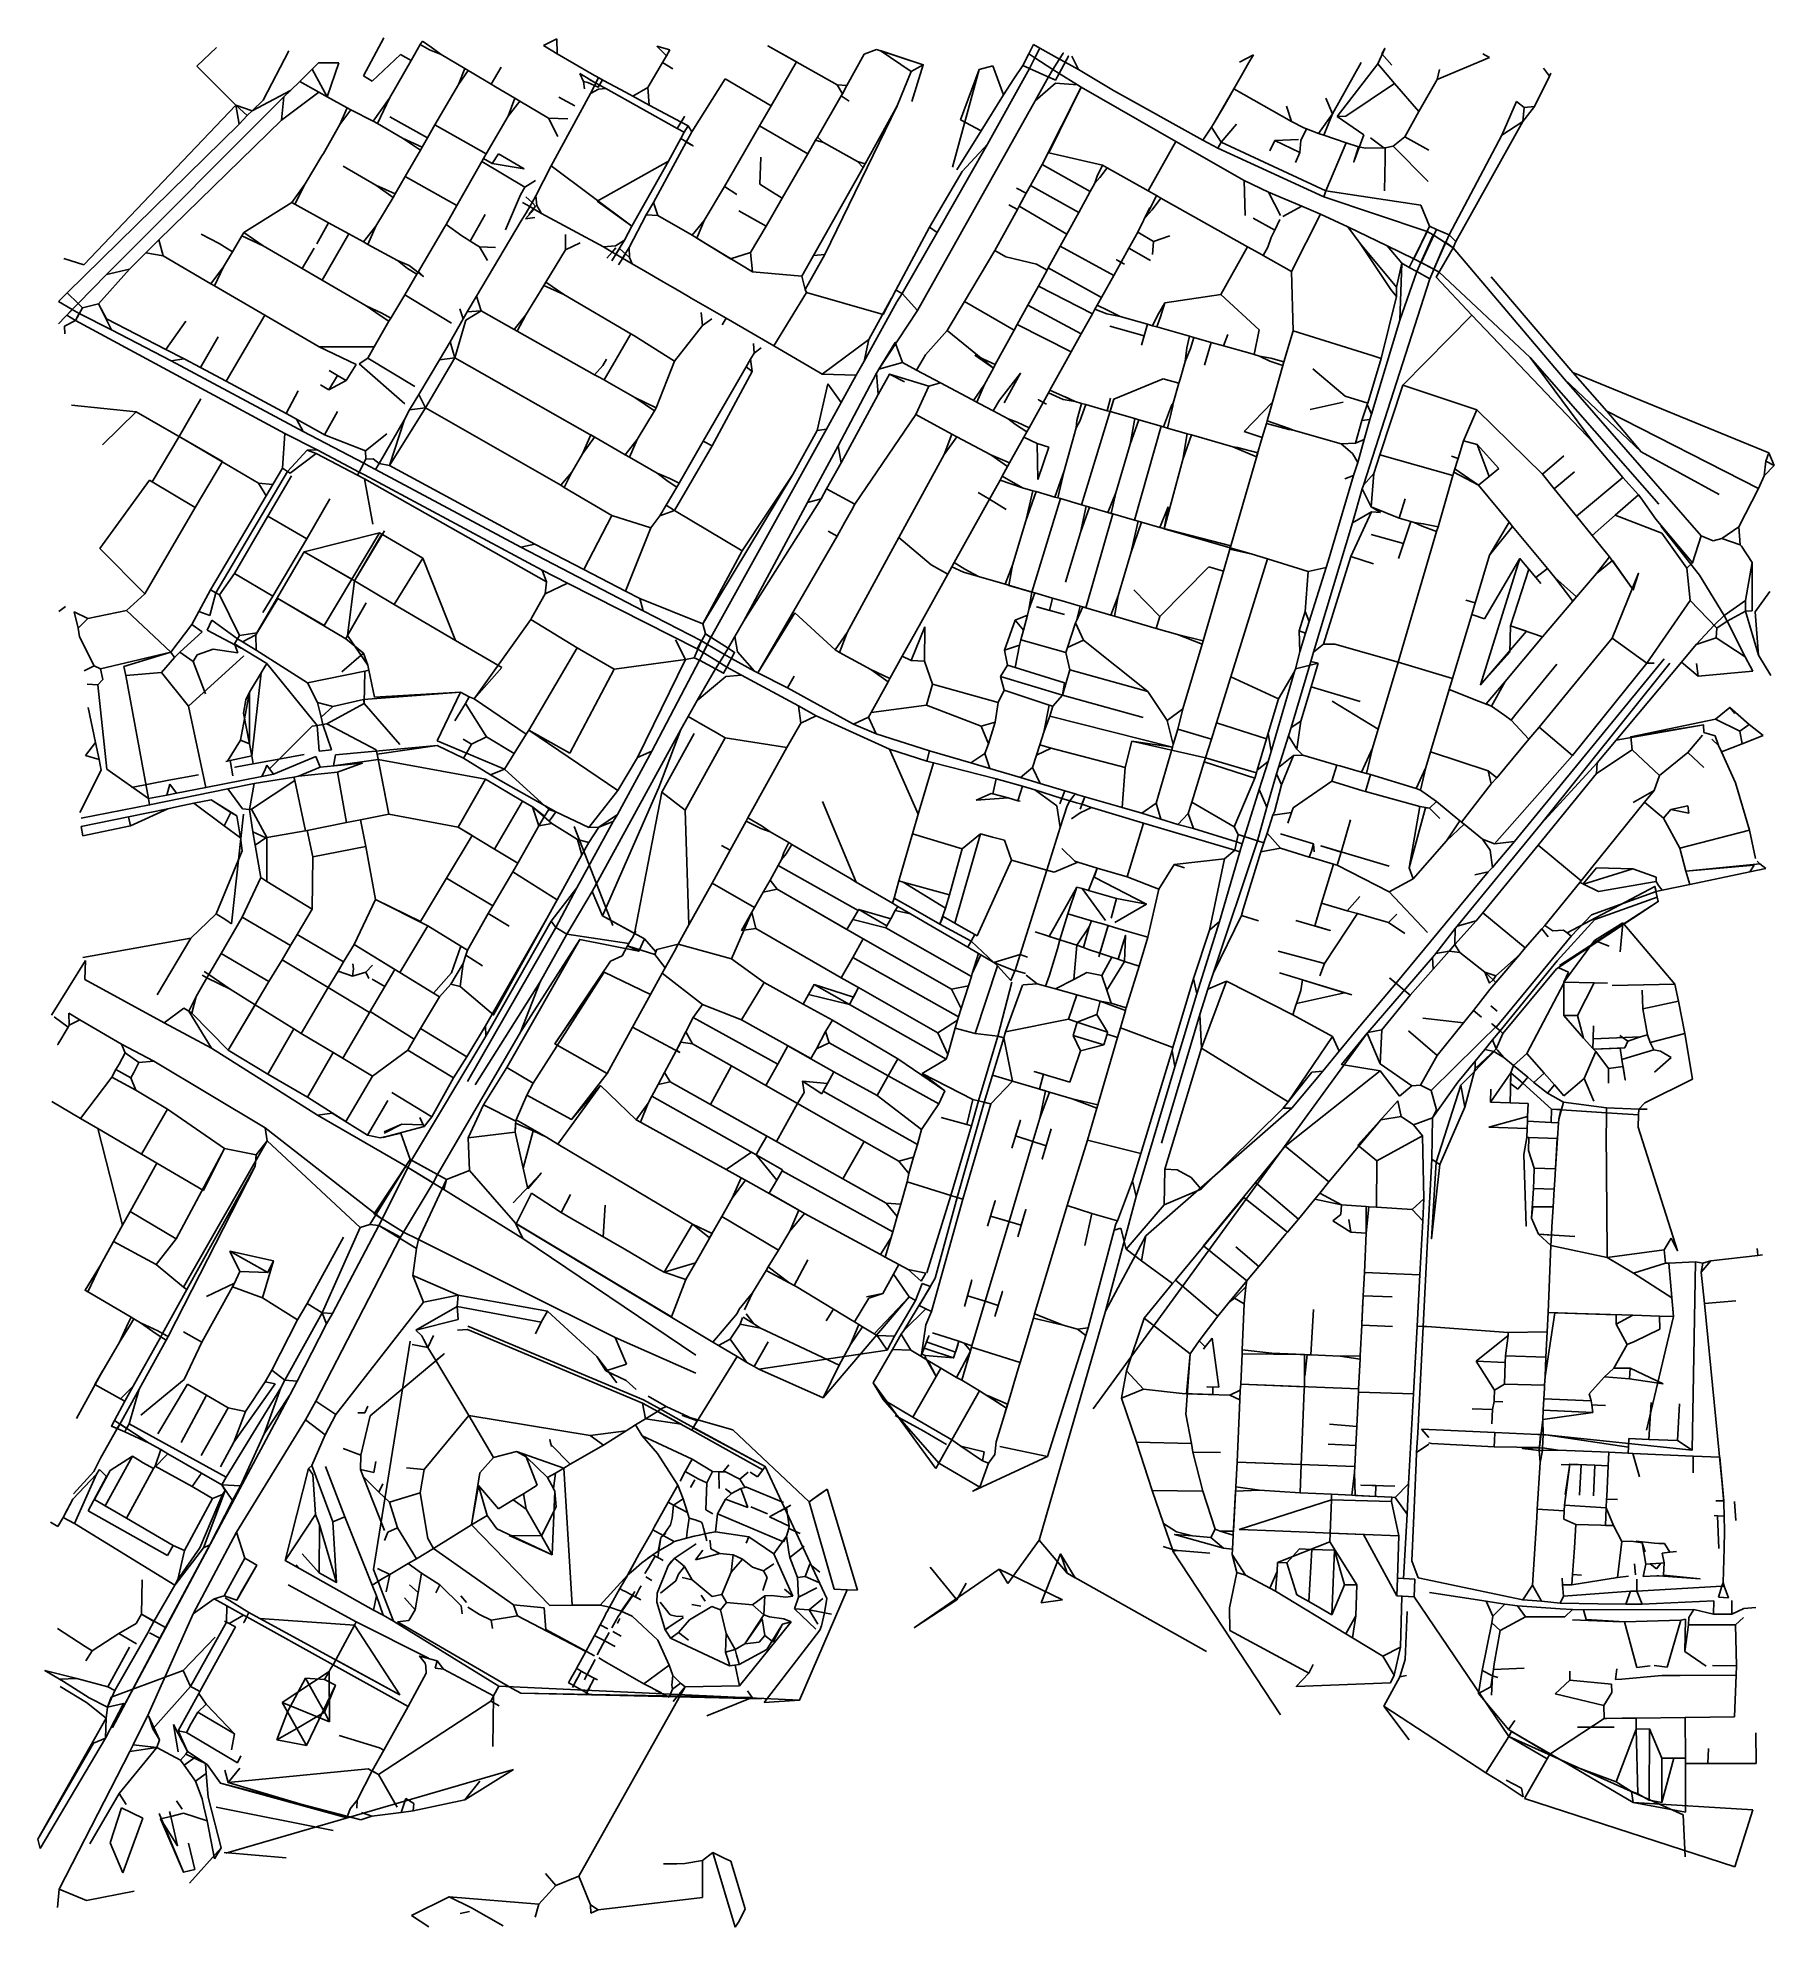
# Model space of a CAD drawing. Header units: metres. Extents: x 327752 to 330295, y 2791504 to 2794271.
import ezdxf

# ---------------------------------------------------------------- set-up
doc = ezdxf.new("R2010")
doc.units = ezdxf.units.M

msp = doc.modelspace()

# ---------------------------------------------------------------- linework, layer by layer
for p, q in [((328229.5, 2794215.3), (328259.3, 2794270.9)), ((328492.9, 2794259.5), (328512.3, 2794269.6)), ((328513.1, 2794247.5), (328512.3, 2794269.6)), ((328672.9, 2794244.6), (328658.7, 2794258.6)), ((328677.9, 2794253.2), (328658.7, 2794258.6)), ((327985.1, 2794229.2), (328013.9, 2794256.7)), ((328082.5, 2794179.5), (328120.1, 2794252)), ((328163.4, 2794234), (328193.1, 2794234.3)), ((328176.1, 2794184.4), (328193.1, 2794234.3)), ((328242, 2794207.4), (328283.6, 2794246.6)), ((328299.3, 2794237.9), (328283.6, 2794246.6)), ((328667.1, 2794234.6), (328682.3, 2794225.3)), ((328980.7, 2794253.8), (328962.4, 2794247)), ((328986.1, 2794252.3), (329031.3, 2794221.7)), ((329031.3, 2794221.7), (329049, 2794231.5)), ((329049, 2794231.5), (329032.2, 2794177.7)), ((329131, 2794224.7), (329150.9, 2794229.8)), ((329166.5, 2794187.5), (329150.9, 2794229.8)), ((329276.3, 2794224.3), (329266.4, 2794244.1)), ((329512.1, 2794235.2), (329532.7, 2794246)), ((329714.8, 2794232.9), (329655, 2794155.6)), ((329735.3, 2794231), (329720.4, 2794247.4)), ((329801.5, 2794210), (329878.3, 2794242)), ((329878.3, 2794242), (329868.6, 2794247.5)), ((328154.1, 2794224.8), (328176.1, 2794184.4)), ((328242, 2794207.4), (328229.5, 2794215.3)), ((328382.8, 2794222.8), (328368.3, 2794202.7)), ((328416.4, 2794202.9), (328431.1, 2794227.9)), ((328545.9, 2794218.5), (328551.3, 2794206.9)), ((328551.3, 2794206.9), (328552.9, 2794196.1)), ((328759.1, 2794211), (328826.2, 2794171.3)), ((328922.9, 2794202.2), (328937.3, 2794201.1)), ((328922.9, 2794202.2), (328930.6, 2794188.9)), ((329275.1, 2794201.8), (329242.6, 2794204.3)), ((329739.2, 2794204.2), (329667.8, 2794156.3)), ((329801.5, 2794210), (329804.9, 2794224.3)), ((329965.8, 2794214.8), (329957.3, 2794226.2)), ((328066.2, 2794163.8), (328122.5, 2794193.9)), ((328109.4, 2794150.3), (328112.6, 2794184.3)), ((328441.2, 2794156.3), (328458.1, 2794178)), ((328539, 2794171.1), (328515.4, 2794184.1)), ((328561.6, 2794189.4), (328573.5, 2794195.7)), ((328573.5, 2794195.7), (328584.1, 2794196.6)), ((328623.8, 2794185.3), (328645.9, 2794198.2)), ((328647.4, 2794172.4), (328645.9, 2794198.2)), ((328928.9, 2794185.9), (328940.4, 2794178.1)), ((329648.3, 2794159.5), (329638.5, 2794182.6)), ((329917.7, 2794177.8), (329928.8, 2794168.6)), ((328042.4, 2794172.3), (327820, 2793938.6)), ((328047, 2794144.3), (328042.4, 2794172.3)), ((328066.2, 2794163.8), (328042.4, 2794172.3)), ((328210.9, 2794165.4), (328194.6, 2794143.8)), ((328323, 2794124.2), (328268.1, 2794155)), ((328528.4, 2794152.1), (328500.1, 2794153.1)), ((328513.9, 2794126.5), (328500.1, 2794153.1)), ((329133.6, 2794134.5), (329103.7, 2794150.7)), ((329487.1, 2794167.1), (329473.3, 2794143.9)), ((329588, 2794148.4), (329581.1, 2794170.6)), ((329648.3, 2794159.5), (329627.7, 2794130.8)), ((329667.8, 2794156.3), (329655, 2794155.6)), ((329694.2, 2794128.7), (329655, 2794155.6)), ((329896.1, 2794128.3), (329926.8, 2794148.5)), ((329928.8, 2794168.6), (329926.8, 2794148.5)), ((329928.8, 2794168.6), (329944.2, 2794170.1)), ((328286.2, 2794124.1), (328315.2, 2794110.7)), ((328334, 2794143.3), (328409, 2794101.2)), ((328710.3, 2794133.4), (328704.6, 2794142)), ((328880, 2794101.2), (328809.3, 2794142.2)), ((328902.7, 2794117.5), (328893.9, 2794125.2)), ((329418.8, 2794119.2), (329378.3, 2794046.9)), ((329470.9, 2794140.2), (329485, 2794118.2)), ((329556.4, 2794105.3), (329563.6, 2794120.7)), ((329563.6, 2794120.7), (329598.7, 2794121.9)), ((329600.2, 2794103.1), (329563.6, 2794120.7)), ((329600.2, 2794103.1), (329601.9, 2794120.3)), ((329601.9, 2794120.3), (329610.1, 2794137.6)), ((329723.4, 2794109.7), (329703.7, 2794124.6)), ((329754, 2794126), (329737.3, 2794112.2)), ((329754, 2794126), (329789.2, 2794106.3)), ((328405, 2794094.2), (328417.8, 2794086.6)), ((328426.8, 2794101.2), (328417.8, 2794086.6)), ((328464.5, 2794078.9), (328426.8, 2794101.2)), ((328809.7, 2794056.8), (328811.1, 2794095.9)), ((329232.9, 2794102.6), (329311.3, 2794084.6)), ((329638.3, 2794046.6), (329485, 2794118.2)), ((329594, 2794088.1), (329600.2, 2794103.1)), ((329686.2, 2794111.1), (329696.4, 2794109.4)), ((329737.3, 2794112.2), (329788.6, 2794060.4)), ((328366.1, 2794025.5), (328290.3, 2794067.6)), ((328465.8, 2794052.1), (328402.6, 2794089.9)), ((328464.5, 2794078.9), (328417.8, 2794086.6)), ((328675.7, 2794090.1), (328571.6, 2794031.9)), ((328960.9, 2794081.1), (328952.9, 2794089.8)), ((329223.3, 2794085.4), (329293.5, 2794045.7)), ((328129, 2794027.2), (328144.1, 2794057.1)), ((328247.6, 2794055.3), (328275.7, 2794042.2)), ((328481, 2794062.1), (328465.8, 2794052.1)), ((328481.8, 2794039.4), (328483, 2794025.1)), ((328757.7, 2794053.2), (328776.1, 2794041.5)), ((329199.6, 2794043.2), (329185.7, 2794050.9)), ((329206.1, 2794054.8), (329276.7, 2794015.2)), ((329518.8, 2794062.1), (329520.6, 2794010.7)), ((329554.5, 2794045), (329572, 2794010.6)), ((329638.3, 2794046.6), (329777.5, 2794025.7)), ((328054.2, 2793986), (328124.5, 2794029.6)), ((328385.7, 2793973.2), (328407.5, 2794012)), ((328490, 2794013.7), (328483, 2794025.1)), ((328643.4, 2794011.5), (328660.4, 2794010.6)), ((328653.8, 2794029.7), (328660.4, 2794010.6)), ((328818.9, 2793995.1), (328778.8, 2794017.3)), ((329186.9, 2794019.4), (329174.1, 2794026.2)), ((329189.6, 2794024.3), (329259.2, 2793983.3)), ((329603.2, 2794024.6), (329575.3, 2794009.1)), ((329588.3, 2793928.9), (329630.6, 2794012.7)), ((329790.4, 2793995), (329777.5, 2794025.7)), ((328054.2, 2793986), (328082.5, 2793966.3)), ((328178.2, 2794000.1), (328161, 2793969.4)), ((328169, 2793915.9), (328207.6, 2793983.9)), ((328229.3, 2793972), (328247.5, 2793995)), ((328480, 2794007.8), (328466.3, 2794005.7)), ((328525.2, 2793982.7), (328525.3, 2793960.4)), ((328710.7, 2793982), (328728.3, 2794003.6)), ((329069.4, 2793985.8), (329058.3, 2793993.8)), ((329363, 2793986.2), (329386.1, 2793972.8)), ((329386.1, 2793972.8), (329410, 2793980.9)), ((329563.8, 2793989.3), (329532.3, 2794006.6)), ((329670.6, 2793994.1), (329688.8, 2793969.6)), ((329818.9, 2793982.3), (329828.9, 2793972.4)), ((327910.5, 2793955.9), (327936, 2793951.7)), ((327929.8, 2793975), (327936, 2793951.7)), ((328139.3, 2793933.2), (328157.3, 2793963)), ((328422.4, 2793963.9), (328399.3, 2793964.7)), ((328411, 2793944.9), (328399.3, 2793964.7)), ((328546.5, 2793970.6), (328525.3, 2793960.4)), ((328598.2, 2793966.4), (328581, 2793964.7)), ((328611.6, 2793974.5), (328598.2, 2793966.4)), ((328618.3, 2793963.8), (328618.7, 2793949.1)), ((328766.6, 2793947.2), (328796.2, 2793956.3)), ((328798.9, 2793928.2), (328796.2, 2793956.3)), ((328888.1, 2793952.3), (328905.1, 2793953.4)), ((329328, 2793923), (329249.6, 2793965.8)), ((329381.6, 2793944.9), (329350, 2793962.8)), ((329386.1, 2793972.8), (329384.7, 2793953.6)), ((329484.6, 2793894.9), (329523.9, 2793965)), ((329749.9, 2793941), (329728.4, 2793966.4)), ((327820, 2793938.6), (327790.6, 2793947.8)), ((327853.1, 2793924.4), (327886.7, 2793932.3)), ((328622.9, 2793939.7), (328618.7, 2793949.1)), ((328798.9, 2793928.2), (328871.1, 2793921.7)), ((329309.9, 2793890.5), (329232.1, 2793933.9)), ((329590.8, 2793841.9), (329588.3, 2793928.9)), ((328493.6, 2793908.4), (328522.5, 2793894.9)), ((328878, 2793897.7), (328830.4, 2793819.8)), ((328878, 2793897.7), (328990.2, 2793865.8)), ((329018.2, 2793896.5), (329008.8, 2793901.4)), ((329296.6, 2793866.6), (329217.6, 2793907.4)), ((327841.4, 2793881.4), (327817.8, 2793875.4)), ((328289.7, 2793894.3), (328358, 2793852.8)), ((328370.5, 2793874), (328375.2, 2793859.4)), ((328401.6, 2793871.2), (328379.4, 2793857.3)), ((328380.9, 2793869.4), (328401.6, 2793871.2)), ((328394.7, 2793892.5), (328401.6, 2793871.2)), ((329040.7, 2793871.7), (329018.2, 2793896.5)), ((329109.3, 2793884.7), (329182.1, 2793842.7)), ((329280.3, 2793837.2), (329202.3, 2793879.6)), ((329484.6, 2793894.9), (329402.8, 2793883)), ((329541, 2793843.4), (329484.6, 2793894.9)), ((327807.6, 2793857), (327791.6, 2793848.4)), ((327792.1, 2793837.2), (327791.6, 2793848.4)), ((327940.1, 2793814.7), (327969.1, 2793855.9)), ((328084.6, 2793864.9), (328028.3, 2793768)), ((328467.2, 2793865.1), (328454.5, 2793841.4)), ((328723.7, 2793868.7), (328725.9, 2793849.4)), ((328739.5, 2793859.4), (328725.9, 2793849.4)), ((328754.4, 2793850.6), (328760.2, 2793860.4)), ((329265.7, 2793810.9), (329186.6, 2793850.9)), ((329372.5, 2793834.5), (329322.3, 2793848.7)), ((329751.4, 2793762.1), (329852.1, 2793864.6)), ((327990.5, 2793788.2), (328016.3, 2793833.2)), ((328244.9, 2793818.3), (328164.6, 2793818.4)), ((328362.9, 2793802.2), (328356.4, 2793825.8)), ((328801.3, 2793809.3), (328800.3, 2793823.2)), ((328801.3, 2793809.3), (328811.6, 2793817.1)), ((328900.9, 2793778.4), (328969.3, 2793829)), ((328962.4, 2793797.4), (328969.3, 2793829)), ((329018.7, 2793795.3), (329007.9, 2793824.8)), ((329470.8, 2793824.9), (329461, 2793791.3)), ((329495.2, 2793836.2), (329488.5, 2793819.9)), ((327947.5, 2793797.8), (327966.8, 2793801)), ((328218.4, 2793792.5), (328203.8, 2793769)), ((328235.6, 2793801.6), (328223.1, 2793793.4)), ((328223.1, 2793793.4), (328290, 2793734.9)), ((328235.6, 2793801.6), (328304.7, 2793760.3)), ((328362.9, 2793802.2), (328340.5, 2793799.2)), ((328798.5, 2793782.2), (328789.9, 2793789.2)), ((328796.2, 2793800.1), (328798.5, 2793782.2)), ((329018.7, 2793795.3), (328983.8, 2793785.6)), ((329124.4, 2793806.2), (329154.5, 2793792.4)), ((328178.5, 2793755.4), (328166.2, 2793762.5)), ((328178.5, 2793755.4), (328191, 2793776.5)), ((328203.8, 2793769), (328178.5, 2793755.4)), ((328909.5, 2793764), (328893.7, 2793696)), ((328950.8, 2793776.7), (328900.9, 2793778.4)), ((328928.9, 2793736.7), (328909.5, 2793764)), ((328980.6, 2793779.9), (328983.1, 2793748.6)), ((329057.4, 2793760.6), (329074.1, 2793765.7)), ((329138.6, 2793763.3), (329122.8, 2793739.7)), ((329328, 2793741.9), (329400.4, 2793771.4)), ((329423.3, 2793765.2), (329400.4, 2793771.4)), ((329666.7, 2793746.3), (329619.7, 2793786.2)), ((329859.5, 2793726.3), (329751.4, 2793762.1)), ((330187.9, 2793541.8), (329987.5, 2793771.5)), ((330000.2, 2793780.7), (330287.2, 2793663.4)), ((327801.8, 2793733.1), (327896.6, 2793723.2)), ((328116.1, 2793720.8), (328133.7, 2793754)), ((328320, 2793728.9), (328310.5, 2793748.5)), ((328657.9, 2793729.2), (328626.7, 2793744.3)), ((329318.1, 2793724.9), (329323.3, 2793743.2)), ((329560.3, 2793737.5), (329518.8, 2793694.3)), ((329664, 2793737.5), (329615.5, 2793726.6)), ((329699.8, 2793736.1), (329666.7, 2793746.3)), ((329705.4, 2793719.8), (329699.2, 2793734.1)), ((327896.6, 2793723.2), (327847, 2793674.8)), ((328140.9, 2793694.2), (328131.1, 2793712.7)), ((328172.3, 2793689.6), (328191.4, 2793723.8)), ((328296.8, 2793726.1), (328320, 2793728.9)), ((329358.6, 2793713.3), (329352.2, 2793676)), ((329691.4, 2793710.3), (329703.1, 2793711.8)), ((330272.1, 2793611), (330049.8, 2793724.3)), ((328114, 2793691.3), (328110.5, 2793640.6)), ((328263.5, 2793691), (328232.4, 2793666)), ((328550.2, 2793661.9), (328562.2, 2793689.3)), ((328739.7, 2793673.6), (328726.9, 2793680.4)), ((328893.7, 2793696), (328857.9, 2793631.3)), ((328907.2, 2793697.8), (328893.7, 2793696)), ((329090.9, 2793690.7), (329079.6, 2793660.7)), ((329216.8, 2793624), (329215.8, 2793676.6)), ((329397.6, 2793702.1), (329358.2, 2793564.6)), ((329429.1, 2793653.2), (329435.5, 2793691.1)), ((329545.5, 2793685.8), (329518.8, 2793694.3)), ((329661.1, 2793676.3), (329681.8, 2793677.2)), ((329677.8, 2793662), (329661.1, 2793676.3)), ((329694.8, 2793682.6), (329681.8, 2793677.2)), ((329840.2, 2793680.6), (329860, 2793675.3)), ((328160, 2793662.4), (328121.7, 2793633.6)), ((328161.6, 2793667.4), (328146.9, 2793666.9)), ((328232.4, 2793666), (328232.6, 2793653.9)), ((328243.3, 2793654.6), (328232.6, 2793653.9)), ((328252.3, 2793647.4), (328243.3, 2793654.6)), ((328928.7, 2793648.7), (328924.2, 2793673.3)), ((329175.5, 2793648.5), (329147.9, 2793660.4)), ((329232.7, 2793671.3), (329216.8, 2793624)), ((329685.2, 2793648.8), (329677.8, 2793662)), ((329717.7, 2793660.1), (329824.6, 2793629.9)), ((329832.1, 2793654.7), (329822.7, 2793658.1)), ((329860, 2793675.3), (329891.6, 2793640.2)), ((329860, 2793675.3), (329877.5, 2793628.6)), ((329955.6, 2793632.1), (329987.2, 2793658.8)), ((330100.1, 2793664.7), (330214.3, 2793602.3)), ((330295.1, 2793644.8), (330282.7, 2793650.9)), ((330287.2, 2793663.4), (330295.1, 2793644.8)), ((327915.7, 2793622.9), (327843.2, 2793523.1)), ((328230.9, 2793625.2), (328243, 2793558.9)), ((328252.3, 2793647.4), (328267.6, 2793644.4)), ((328518.1, 2793615.7), (328534.6, 2793634.9)), ((329164.7, 2793629), (329194.5, 2793612.1)), ((329679.2, 2793630.1), (329666.4, 2793625.1)), ((329708.7, 2793632.7), (329693.6, 2793616)), ((329973.1, 2793610.5), (330002.7, 2793635.2)), ((330073.5, 2793627.1), (330005.4, 2793570.5)), ((330295.1, 2793644.8), (330280.4, 2793629.5)), ((328075.4, 2793618.9), (328086.6, 2793600.1)), ((328075.4, 2793618.9), (328096.3, 2793616.6)), ((328899.5, 2793596), (328879.4, 2793590.2)), ((328948.7, 2793587.9), (328907.5, 2793610.3)), ((329199.2, 2793563.5), (329209.5, 2793607.7)), ((329319.3, 2793575.9), (329330.8, 2793604.8)), ((329704.8, 2793584), (329691.9, 2793610.6)), ((329746, 2793567.7), (329754.5, 2793595.7)), ((328146.2, 2793537.1), (328089.4, 2793570.2)), ((328593.2, 2793571.2), (328552.2, 2793492.3)), ((328663.4, 2793570.7), (328684.9, 2793578.6)), ((329326.8, 2793573.8), (329287.1, 2793436.2)), ((329407.7, 2793584.1), (329395.5, 2793553.8)), ((329705.6, 2793576.6), (329677.4, 2793560.8)), ((329718.6, 2793575.8), (329705.6, 2793576.6)), ((330130.7, 2793545.5), (330062.4, 2793571.8)), ((328252.7, 2793546.1), (328142.6, 2793518.3)), ((328922.8, 2793541.1), (328909.8, 2793548.3)), ((329257.1, 2793473.9), (329279.3, 2793546.5)), ((329368.7, 2793561.6), (329352.8, 2793516.4)), ((329752.1, 2793530.2), (329704.7, 2793543.5)), ((329912, 2793555.4), (329878.3, 2793513.5)), ((330130.7, 2793545.5), (330167.1, 2793494.3)), ((330175.3, 2793502.3), (330187.9, 2793541.8)), ((330205.6, 2793534.3), (330187.9, 2793541.8)), ((330218.3, 2793537.9), (330205.6, 2793534.3)), ((330243.1, 2793554.8), (330218.3, 2793537.9)), ((330245.2, 2793528.3), (330218.3, 2793537.9)), ((330243.1, 2793554.8), (330245.2, 2793528.3)), ((327843.2, 2793523.1), (327909.1, 2793456.7)), ((328459.8, 2793525.1), (328480.3, 2793529.6)), ((329530.8, 2793515), (329498, 2793522.3)), ((329674.9, 2793511.3), (329708.2, 2793500.8)), ((330034.7, 2793486.3), (330053.9, 2793510.7)), ((328040.3, 2793486.4), (328096.4, 2793453.5)), ((328274, 2793441.1), (328316, 2793509.1)), ((328364.1, 2793388.4), (328316, 2793509.1)), ((328491.1, 2793491.3), (328497.4, 2793474.4)), ((329467.2, 2793496.4), (329395.4, 2793423.6)), ((329488.7, 2793490), (329467.2, 2793496.4)), ((329638.9, 2793495.2), (329612.8, 2793489.5)), ((329871, 2793420.3), (329922.6, 2793508.3)), ((329908.9, 2793409.7), (329936, 2793492.6)), ((329946.1, 2793480.7), (329962.9, 2793493.6)), ((330175.3, 2793502.3), (330167.1, 2793494.3)), ((330172, 2793446.8), (330167.1, 2793494.3)), ((327909.1, 2793456.7), (327882.4, 2793432.1)), ((328004.4, 2793425), (328013.2, 2793458.3)), ((328018.4, 2793455.3), (328047.6, 2793395.6)), ((328216.3, 2793475.8), (328206.1, 2793395.9)), ((328495.5, 2793456.5), (328497.4, 2793474.4)), ((328528, 2793472.2), (328495.5, 2793456.5)), ((329212.5, 2793458), (329203.5, 2793433.6)), ((329395.4, 2793423.6), (329357.5, 2793462.6)), ((330267.4, 2793430.5), (330288.6, 2793460.3)), ((327792.8, 2793438), (327783, 2793430.8)), ((327825.4, 2793420.7), (327805.4, 2793430.1)), ((327825.4, 2793420.7), (327882.4, 2793432.1)), ((327988.4, 2793430.6), (328004.4, 2793425)), ((328634.2, 2793449.7), (328638.8, 2793432)), ((329238.4, 2793450.4), (329233.7, 2793432.4)), ((329273.5, 2793417.3), (329282.9, 2793437.5)), ((329328.9, 2793424), (329334.3, 2793453.6)), ((329614.3, 2793416.3), (329608.3, 2793431)), ((329857.2, 2793443.4), (329843.7, 2793447.3)), ((330263, 2793432), (330252.9, 2793431.4)), ((327811.3, 2793406.3), (327825.4, 2793420.7)), ((327977.7, 2793411.9), (327993.2, 2793401)), ((328000.3, 2793403.3), (328007.2, 2793418.3)), ((328073.2, 2793399.4), (328047.6, 2793395.6)), ((328726.2, 2793412.8), (328730.2, 2793398)), ((328937.7, 2793400.2), (328926.4, 2793371)), ((329051.2, 2793408.5), (329031.1, 2793359.1)), ((329050.7, 2793358.3), (329051.2, 2793408.5)), ((329183.7, 2793418.1), (329168.2, 2793374.3)), ((329201.7, 2793425.3), (329183.7, 2793418.1)), ((329195.8, 2793403.4), (329183.7, 2793418.1)), ((329272.1, 2793414.3), (329283.7, 2793389)), ((329395.4, 2793423.6), (329390.1, 2793406.1)), ((329608.9, 2793399.3), (329599.3, 2793402.3)), ((329871, 2793420.3), (329852.2, 2793426.6)), ((329908.1, 2793371.2), (329908.9, 2793409.7)), ((330209.9, 2793392.5), (330211.2, 2793406.5)), ((327835.1, 2793351.5), (327813.6, 2793393.5)), ((327985.7, 2793367.3), (328009, 2793375.7)), ((328045.4, 2793370.5), (328009, 2793375.7)), ((328040.2, 2793383.3), (328045.4, 2793370.5)), ((328052.1, 2793386.6), (328071.5, 2793396.8)), ((328072.3, 2793374.2), (328071.5, 2793396.8)), ((328235.6, 2793352.2), (328206.1, 2793395.9)), ((328701, 2793360.4), (328686.1, 2793389.4)), ((328777.1, 2793372), (328773, 2793394.3)), ((328801.9, 2793343.3), (328777.1, 2793372)), ((329189.9, 2793381.5), (329168.2, 2793374.3)), ((329172.6, 2793352.2), (329168.2, 2793374.3)), ((329257.9, 2793370.8), (329192.1, 2793389.5)), ((329260.1, 2793378.3), (329283.7, 2793389)), ((329377.7, 2793313.7), (329283.7, 2793389)), ((329459, 2793387.8), (329421.1, 2793397.1)), ((329620.6, 2793371.5), (329635.1, 2793383)), ((329635.1, 2793383), (329651.7, 2793383.1)), ((330057.9, 2793391.8), (330108.5, 2793355)), ((330209.9, 2793392.5), (330180.9, 2793382.3)), ((330252.7, 2793364.5), (330209.9, 2793392.5)), ((327835.1, 2793351.5), (327820.4, 2793344.1)), ((327844.1, 2793346.9), (327835.1, 2793351.5)), ((327844.1, 2793346.9), (327847.4, 2793331.2)), ((327960.3, 2793371.4), (327980, 2793357.4)), ((328053.9, 2793365.9), (327973.2, 2793292.2)), ((327980, 2793357.4), (327985.7, 2793367.3)), ((327980, 2793357.4), (327997.7, 2793310.5)), ((328161.4, 2793264.1), (328088, 2793354.8)), ((328197.4, 2793342.5), (328229.1, 2793369.9)), ((328531.7, 2793223.3), (328596.2, 2793346.6)), ((329000, 2793332.6), (328972.3, 2793345.7)), ((329018.3, 2793365.4), (329031.1, 2793359.1)), ((329050.7, 2793358.3), (329031.1, 2793359.1)), ((329062.6, 2793324.6), (329050.7, 2793358.3)), ((329161.9, 2793335.8), (329172.6, 2793352.2)), ((329263.7, 2793345.5), (329257.9, 2793370.8)), ((329263.7, 2793345.5), (329377.7, 2793313.7)), ((329627.4, 2793355.1), (329594.1, 2793347.1)), ((329616.6, 2793357.8), (329627.4, 2793355.1)), ((330108.5, 2793355), (330119.2, 2793355.3)), ((330159.1, 2793356.7), (330183.8, 2793336.3)), ((330183.8, 2793336.3), (330181.4, 2793354.9)), ((330272.2, 2793366.7), (330290.3, 2793337)), ((327824.5, 2793324.4), (327840.3, 2793323.2)), ((327847.4, 2793331.2), (327840.3, 2793323.2)), ((327840.3, 2793323.2), (327853.7, 2793200.1)), ((327933.7, 2793341.5), (327881.1, 2793337.2)), ((327933.7, 2793341.5), (327973.2, 2793292.2)), ((328065.6, 2793219.6), (328079.5, 2793340.8)), ((328759.9, 2793335.7), (328717.8, 2793300.7)), ((328782.9, 2793337.8), (328759.9, 2793335.7)), ((328850.2, 2793319.1), (328860.1, 2793336)), ((329062.6, 2793324.6), (329053.6, 2793293.9)), ((329158.5, 2793297.8), (329062.6, 2793324.6)), ((329167.5, 2793315.8), (329161.9, 2793335.8)), ((329569.3, 2793302.9), (329499.3, 2793335.3)), ((329616.9, 2793320.3), (329688.9, 2793298.9)), ((329880.9, 2793292.3), (329901.3, 2793328.3)), ((330263.7, 2793343.4), (330183.8, 2793336.3)), ((328053.4, 2793281.9), (328057.2, 2793301.4)), ((328162.1, 2793297.8), (328184.5, 2793291.7)), ((328167.4, 2793276.3), (328184.5, 2793291.7)), ((328175.7, 2793266.5), (328230.3, 2793296.3)), ((328230.3, 2793296.3), (328282.3, 2793235.9)), ((328371.5, 2793312.7), (328337.1, 2793241.3)), ((328409.4, 2793247.3), (328378.8, 2793296)), ((328869.8, 2793267.2), (328866.3, 2793292.7)), ((328972.5, 2793283), (329053.6, 2793293.9)), ((329134, 2793262.7), (329053.6, 2793293.9)), ((329167.5, 2793315.8), (329158.5, 2793297.8)), ((329252.7, 2793308.5), (329238.8, 2793292.1)), ((329377.7, 2793313.7), (329406.3, 2793271.3)), ((329715.1, 2793258.6), (329647.7, 2793299.5)), ((330230.2, 2793290.4), (330209, 2793273.3)), ((328091.6, 2793200.2), (328154.3, 2793263)), ((328164.3, 2793226.5), (328161.4, 2793264.1)), ((328247.8, 2793228.5), (328175.7, 2793266.5)), ((328869.8, 2793267.2), (328892.2, 2793277.9)), ((328968.7, 2793276.2), (328946.9, 2793265.6)), ((328968.7, 2793276.2), (328980.2, 2793251.7)), ((329154.2, 2793268.9), (329134, 2793262.7)), ((329144.4, 2793237.1), (329134, 2793262.7)), ((329406.3, 2793271.3), (329429.1, 2793288.4)), ((329414.9, 2793236.1), (329406.3, 2793271.3)), ((329478.3, 2793267.8), (329551.6, 2793244.3)), ((329587.8, 2793261.1), (329602.1, 2793270)), ((329999.7, 2793220.2), (329950.7, 2793261.6)), ((330192.2, 2793253.6), (330191.4, 2793265.1)), ((330244.8, 2793255.5), (330209, 2793273.3)), ((330258.5, 2793265.3), (330244.8, 2793255.5)), ((327836.7, 2793239.1), (327822, 2793220)), ((328049.1, 2793242.5), (328030.2, 2793211.7)), ((328062.2, 2793236.9), (328049.1, 2793242.5)), ((328387.4, 2793236.8), (328375.2, 2793243.7)), ((328409.4, 2793247.3), (328387.4, 2793236.8)), ((328450.1, 2793223), (328409.4, 2793247.3)), ((328758.7, 2793245.8), (328700.2, 2793140)), ((328849.1, 2793231.6), (328758.7, 2793245.8)), ((329421.6, 2793258.7), (329470.9, 2793244)), ((329554.2, 2793252.8), (329558.4, 2793225.9)), ((330087.2, 2793228.3), (330085.1, 2793247.4)), ((330208.7, 2793248.6), (330192.2, 2793253.6)), ((330213.3, 2793234.5), (330203.6, 2793244.1)), ((330248.4, 2793237.1), (330244.8, 2793255.5)), ((327822, 2793220), (327842, 2793214.1)), ((328033.9, 2793212.4), (328037.9, 2793190.2)), ((328165.9, 2793203), (328159.6, 2793218.3)), ((328164.3, 2793226.5), (328182.3, 2793228.2)), ((328185.4, 2793205), (328188.5, 2793221)), ((328250.7, 2793213.9), (328408.2, 2793185.4)), ((328630.6, 2793217.2), (328651.4, 2793226.5)), ((329041.5, 2793134), (328999.4, 2793229.2)), ((329054.4, 2793211.9), (329058.2, 2793226.8)), ((329118.7, 2793209.2), (329139.2, 2793222.8)), ((329146.5, 2793201.1), (329139.2, 2793222.8)), ((329236.1, 2793230.5), (329214.6, 2793220.4)), ((329534.4, 2793187), (329460.4, 2793210.5)), ((329554.2, 2793211.3), (329538, 2793198.5)), ((329591.3, 2793219.9), (329569.3, 2793202.2)), ((329604.7, 2793220.3), (329591.3, 2793219.9)), ((329654.7, 2793205.8), (329647.1, 2793182.5)), ((329690.8, 2793195.7), (329706.7, 2793230.9)), ((329876.2, 2793197.4), (329791.7, 2793225.1)), ((330087.2, 2793228.3), (330034.9, 2793193.6)), ((330036, 2793209.2), (330034.9, 2793193.6)), ((330127, 2793190.9), (330087.2, 2793228.3)), ((330168.4, 2793224.3), (330192, 2793202.6)), ((327845.4, 2793198.6), (327814, 2793136.7)), ((327853.7, 2793200.1), (327914.4, 2793156.8)), ((327941.2, 2793162), (327945.6, 2793178)), ((327955.4, 2793164.8), (327945.6, 2793178)), ((328069.3, 2793179.1), (328062.3, 2793141.1)), ((328065.1, 2793141.5), (328128.6, 2793183.3)), ((328204.5, 2793121.8), (328191.3, 2793195.7)), ((328367.8, 2793115.1), (328408.2, 2793185.4)), ((328415.5, 2793191.5), (328435.6, 2793199.8)), ((329155.9, 2793185.8), (329150.7, 2793163.9)), ((329191.2, 2793187.6), (329208.8, 2793202.6)), ((329220.3, 2793178.8), (329208.8, 2793202.6)), ((329566.4, 2793192.9), (329573.5, 2793176.8)), ((329590.7, 2793143.2), (329647.1, 2793182.5)), ((329696.4, 2793167.2), (329704.1, 2793191.9)), ((329784.8, 2793202.4), (329770.8, 2793171.8)), ((329888.8, 2793187.4), (329876.2, 2793197.4)), ((329876.2, 2793197.4), (329880.7, 2793178.3)), ((328030.8, 2793171.2), (328052.1, 2793141.8)), ((328421, 2793082.8), (328461.9, 2793153.2)), ((328700.2, 2793140), (328666.3, 2793166.1)), ((328950.8, 2793034.7), (328901.6, 2793152.6)), ((329148.6, 2793164.5), (329126.3, 2793154.5)), ((329173.3, 2793157.8), (329126.3, 2793154.5)), ((329194.3, 2793174.9), (329187.7, 2793153.8)), ((329212.3, 2793169.7), (329244.5, 2793146.1)), ((329263.4, 2793153.4), (329271.4, 2793163.8)), ((329369, 2793135.3), (329390.1, 2793150.3)), ((329396.9, 2793126.5), (329390.1, 2793150.3)), ((329442.1, 2793151.5), (329504.1, 2793115.6)), ((329541.1, 2793170.2), (329552.3, 2793144.3)), ((329790.3, 2793142.7), (329800.7, 2793152.6)), ((330119.1, 2793168.5), (330088.4, 2793150.9)), ((330105.3, 2793151.7), (330133.2, 2793128.1)), ((327885, 2793130.2), (327888.2, 2793116.8)), ((328034.8, 2793136.4), (328025.2, 2793117.1)), ((328036.2, 2792973.7), (328053.4, 2793134)), ((328087.7, 2793099.9), (328065.1, 2793141.5)), ((328266.5, 2793134.1), (328367.8, 2793115.1)), ((328486.3, 2793117.2), (328476.7, 2793145)), ((328510.9, 2793137.7), (328559.3, 2793114.5)), ((328705.5, 2792971.9), (328700.2, 2793140)), ((329244.5, 2793146.1), (329249.4, 2793114.7)), ((329421.8, 2793118.9), (329436.9, 2793134.9)), ((329444.9, 2793113), (329436.9, 2793134.9)), ((329561.1, 2793132.5), (329588.4, 2793136.7)), ((329790.3, 2793142.7), (329805.6, 2793127.5)), ((329834.8, 2793124.4), (329815.4, 2793095.2)), ((330133.2, 2793128.1), (330143.8, 2793140.8)), ((330143.8, 2793140.8), (330168.6, 2793146.3)), ((330143.8, 2793140.8), (330170.2, 2793135.5)), ((330170.2, 2793135.5), (330168.6, 2793146.3)), ((327815.7, 2793115.9), (327818.1, 2793102.1)), ((328067.1, 2793108.2), (328086.3, 2793099.6)), ((328070.7, 2793088.9), (328086.3, 2793099.6)), ((328087.7, 2793099.9), (328087.8, 2793035.7)), ((328486.3, 2793117.2), (328505.1, 2793120.2)), ((328542.7, 2793096.9), (328505.1, 2793120.2)), ((328594.5, 2792971.1), (328537.9, 2793116.1)), ((328549.1, 2793074.7), (328542.7, 2793096.9)), ((328542.7, 2793096.9), (328559.5, 2793092.6)), ((328573.8, 2793114.9), (328559.3, 2793114.5)), ((329106.1, 2793083.1), (329033, 2793105.5)), ((329095.3, 2792974.4), (329132.8, 2793105.3)), ((329132.8, 2793105.3), (329106.1, 2793083.1)), ((329167.8, 2793095.9), (329178.1, 2793066.5)), ((329347.5, 2793042.3), (329371.5, 2793120.9)), ((329510.2, 2793104.1), (329504.1, 2793115.6)), ((329552.8, 2793106.3), (329572, 2793084.4)), ((329620.6, 2793090.6), (329572.1, 2793105.4)), ((329885.3, 2793090.4), (329867.8, 2793097.4)), ((329879, 2793081.2), (329867.8, 2793097.4)), ((330156.8, 2793084.5), (330258.9, 2793110.5)), ((328013.8, 2792988.3), (328051.5, 2793080.6)), ((328154.9, 2793071.5), (328232.6, 2793086.5)), ((328766.2, 2793081.5), (328753.7, 2793088.4)), ((329251.7, 2793083.6), (329271.1, 2793065.3)), ((329416.3, 2793060.5), (329490.3, 2793068.8)), ((329505.1, 2793081.4), (329490.3, 2793068.8)), ((329572, 2793084.4), (329543.2, 2793078.9)), ((329620.6, 2793090.6), (329621.3, 2793078.9)), ((329882.4, 2793056.2), (329879, 2793081.2)), ((329914.6, 2793094.1), (329885.3, 2793090.4)), ((330012.5, 2793036.5), (329949.3, 2793088.8)), ((328351, 2793040.4), (328418.7, 2793000)), ((328447.8, 2793049.6), (328513.1, 2793008.6)), ((328953.5, 2792992.8), (328836.6, 2793059.1)), ((329240.9, 2793049.1), (329275.2, 2793064)), ((329393.9, 2793024.2), (329416.3, 2793060.5)), ((329416.3, 2793060.5), (329431.6, 2793055.5)), ((329766.3, 2793039.6), (329731.1, 2793020.5)), ((329766.3, 2793039.6), (329760.3, 2793055.4)), ((329876.3, 2793049.5), (329856.8, 2793045.2)), ((330034.7, 2793055.6), (330015.2, 2793032.1)), ((330015.9, 2793031.7), (330088.2, 2793054.2)), ((330034.7, 2793055.6), (330088.2, 2793054.2)), ((330122, 2793041.9), (330088.2, 2793054.2)), ((330259.6, 2793049.7), (330265.5, 2793059.5)), ((328564.4, 2793020.9), (328579.5, 2792985.1)), ((328802, 2792997.5), (328740.1, 2793032.8)), ((328835.2, 2793024.1), (328814.4, 2793019.7)), ((328835.2, 2793024.1), (328824.6, 2793037.6)), ((329087.3, 2793015.9), (329019.6, 2793034.3)), ((329281.5, 2793025), (329315.7, 2792978.5)), ((329669.9, 2792992.7), (329688.3, 2793013.6)), ((329731.1, 2793020.5), (329787.2, 2792960.8)), ((329991.8, 2792960.3), (330120.3, 2793028.2)), ((330123.7, 2793012.7), (330032.2, 2792979.9)), ((328013.8, 2792988.3), (327976.5, 2792952.5)), ((328412, 2792988.5), (328442.7, 2792970.2)), ((328798, 2792990.4), (328803.7, 2792966.6)), ((329030.2, 2792988.3), (329007.9, 2792993)), ((329332, 2793010.7), (329324.3, 2792981.9)), ((329375.8, 2793002.4), (329329.6, 2792975.4)), ((329514.8, 2792985.6), (329540.1, 2792977.9)), ((329730.1, 2792975.4), (329742.4, 2792987.7)), ((329930.5, 2792938.2), (329868.4, 2792989.5)), ((328122.5, 2792941.9), (328051.8, 2792983.4)), ((328200.1, 2792917.7), (328132.2, 2792958)), ((328323.3, 2792970.5), (328282.5, 2792902)), ((328504.2, 2792977.5), (328510.8, 2792968.2)), ((328510.8, 2792968.2), (328527.1, 2792958.5)), ((328527.1, 2792958.5), (328617.8, 2792944.8)), ((328782.9, 2792963.8), (328803.7, 2792966.6)), ((328946, 2792979.9), (328994, 2792967.4)), ((329119.5, 2792896.3), (328994, 2792967.4)), ((329273.7, 2792942), (329292.1, 2792969.2)), ((329482.8, 2792977.1), (329468, 2792964.1)), ((329730.1, 2792975.4), (329754, 2792959.5)), ((329827.6, 2792943.2), (329828.1, 2792966.8)), ((329858.6, 2792977.9), (329830.8, 2792970.2)), ((329963.9, 2792954.6), (329954.8, 2792966.1)), ((329971, 2792963.1), (329959.3, 2792971.2)), ((329986.7, 2792964.3), (329971, 2792963.1)), ((330031.9, 2792949.1), (330073.4, 2792974.7)), ((330073.4, 2792974.7), (330069.4, 2792932.4)), ((330073.4, 2792974.7), (330149.8, 2792884.9)), ((327976.5, 2792952.5), (327818.4, 2792924)), ((327976.5, 2792952.5), (327927.3, 2792869.3)), ((328090.8, 2792888.9), (328020.9, 2792930.2)), ((328371.9, 2792940.9), (328358.2, 2792901.6)), ((328640.8, 2792951.6), (328632.4, 2792933.4)), ((328657.4, 2792932.4), (328640.8, 2792951.6)), ((328690.1, 2792943.7), (328659, 2792935.9)), ((328690.1, 2792943.7), (328768.3, 2792922.3)), ((329129.9, 2792930.2), (329120.8, 2792900.8)), ((329273.7, 2792942), (329269.3, 2792891.8)), ((329636.5, 2792915.5), (329568.9, 2792933.6)), ((329819, 2792933.6), (329799.4, 2792930.1)), ((329834.9, 2792931.4), (329819, 2792933.6)), ((329834.9, 2792931.4), (329827.6, 2792943.2)), ((330031.9, 2792949.1), (330053.2, 2792940.6)), ((327772.5, 2792839.8), (327822.3, 2792919.8)), ((327821.2, 2792892.1), (327822.3, 2792919.8)), ((328192, 2792904.2), (328213.2, 2792896.6)), ((328232.7, 2792902.9), (328213.2, 2792896.6)), ((328232.7, 2792902.9), (328242.3, 2792912.9)), ((328236.9, 2792893.3), (328232.7, 2792902.9)), ((328331.8, 2792871.9), (328358.2, 2792901.6)), ((328375.2, 2792915.3), (328370.9, 2792881.5)), ((328379.1, 2792927.5), (328403.8, 2792911.8)), ((328649.6, 2792870), (328581.6, 2792902.5)), ((328591.2, 2792919), (328608, 2792926.6)), ((328670.9, 2792909), (328655.9, 2792928.8)), ((329100.7, 2792837.2), (328945.8, 2792924.4)), ((329157.6, 2792911.8), (329124.9, 2792812.8)), ((329190.8, 2792928.5), (329152.2, 2792917)), ((329182.9, 2792904.5), (329177.4, 2792890.6)), ((329183.7, 2792904.9), (329198.8, 2792900.6)), ((329190.8, 2792928.5), (329201.5, 2792924.7)), ((329310.3, 2792897.7), (329288.7, 2792902.3)), ((329325.1, 2792924.8), (329310.3, 2792897.7)), ((329794.8, 2792924.2), (329795.7, 2792907.3)), ((329871.5, 2792902.9), (329878.4, 2792886.7)), ((329871.5, 2792902.9), (329887.4, 2792897.3)), ((329979.9, 2792909.1), (329994, 2792902.7)), ((328260.7, 2792881.9), (328242.2, 2792892.3)), ((328370.9, 2792881.5), (328357.2, 2792884.9)), ((328370.9, 2792881.5), (328419.7, 2792840.1)), ((328487.8, 2792888.4), (328392.9, 2792737.9)), ((328815.8, 2792887.6), (328783, 2792833)), ((329090.3, 2792877.8), (329115.1, 2792882.5)), ((329090.3, 2792877.8), (329104.7, 2792849.6)), ((329216, 2792885.5), (329195, 2792884)), ((329199.9, 2792898.5), (329216, 2792885.5)), ((329444.9, 2792893.2), (329449.4, 2792871)), ((329465.5, 2792877.7), (329493.1, 2792889.3)), ((329986.9, 2792886.4), (329932.9, 2792783.4)), ((330031.3, 2792887.2), (330006.9, 2792839.1)), ((330149.8, 2792884.9), (330057.7, 2792883.4)), ((327966.4, 2792849.8), (327937.6, 2792828.4)), ((327984.3, 2792867.1), (327977.9, 2792842.9)), ((328941, 2792855.4), (328881.1, 2792869.9)), ((329261.9, 2792833.9), (329274.1, 2792869.5)), ((329308, 2792860.1), (329303.3, 2792840.7)), ((329666, 2792872.5), (329595.5, 2792856.7)), ((329866.4, 2792836.8), (329854.6, 2792846.8)), ((329889.3, 2792845.5), (329880.3, 2792853.6)), ((330154.8, 2792860.3), (330102.8, 2792848.9)), ((327796.6, 2792822.4), (327776.5, 2792837.4)), ((327798.3, 2792825.3), (327797.8, 2792842.7)), ((327798.3, 2792825.3), (327813.9, 2792832.7)), ((327973.4, 2792845.6), (328006.8, 2792791.3)), ((328127.5, 2792819.6), (328089.1, 2792753.4)), ((328239.1, 2792845.2), (328303.7, 2792804.4)), ((328313, 2792820.3), (328380.7, 2792778.6)), ((328408.2, 2792823.9), (328408.6, 2792809)), ((328712, 2792836.3), (328836.1, 2792768.2)), ((329099.2, 2792832.4), (329070.4, 2792814)), ((329169.3, 2792815.2), (329261.9, 2792833.9)), ((329268.7, 2792809.8), (329274.6, 2792829.6)), ((329274.6, 2792829.6), (329303.3, 2792840.7)), ((329319, 2792815), (329303.3, 2792840.7)), ((329337.6, 2792821), (329414.5, 2792792.4)), ((329453.9, 2792840.5), (329456.2, 2792791.6)), ((329840, 2792828.3), (329780.7, 2792835.1)), ((329987.1, 2792839.3), (330006.9, 2792839.1)), ((330015.8, 2792806), (330006.9, 2792839.1)), ((327880.2, 2792784.6), (327874.9, 2792797.5)), ((328586.1, 2792754.3), (328509.7, 2792797.6)), ((328693.9, 2792800.2), (328711.1, 2792797.8)), ((328701.5, 2792815.4), (328711.1, 2792797.8)), ((328892.7, 2792790.6), (328911, 2792799.3)), ((328906, 2792815.7), (328911, 2792799.3)), ((329070.4, 2792814), (329084.9, 2792782.3)), ((329167, 2792806.5), (329179.6, 2792743.3)), ((329279.3, 2792787.4), (329268.7, 2792809.8)), ((329313.2, 2792796.3), (329268.7, 2792809.8)), ((329279.3, 2792787.4), (329313.2, 2792796.3)), ((329333.2, 2792807), (329318.1, 2792812)), ((329456.2, 2792791.6), (329583.4, 2792712.9)), ((329648.3, 2792808.5), (329657.9, 2792787)), ((329717.9, 2792768.5), (329699.2, 2792813.2)), ((329720.5, 2792818.2), (329700.1, 2792814.2)), ((329717.9, 2792768.5), (329720.5, 2792818.2)), ((329801.6, 2792780.7), (329759.6, 2792816.9)), ((329882.7, 2792803.5), (329888.1, 2792790.3)), ((329897.9, 2792813.1), (329888.1, 2792790.3)), ((330029.8, 2792805.1), (330099.4, 2792807.9)), ((330080.8, 2792801.5), (330069.2, 2792810.1)), ((330076.4, 2792792.1), (330080.8, 2792801.5)), ((330164.4, 2792812.8), (330113.4, 2792799.8)), ((327900.5, 2792770.6), (327880.2, 2792784.6)), ((327922.5, 2792772.2), (327900.5, 2792770.6)), ((328147.2, 2792719.7), (328184.8, 2792785.2)), ((328242.7, 2792750.6), (328294.4, 2792788.5)), ((328361.3, 2792748.1), (328294.4, 2792788.5)), ((328439.3, 2792763.2), (328477.8, 2792740.2)), ((328737.4, 2792709.1), (328768, 2792765.4)), ((329047.5, 2792754.3), (329082.6, 2792775.4)), ((329413.5, 2792787.8), (329417.3, 2792763.9)), ((329661.5, 2792767.4), (329718.2, 2792758.1)), ((329764.5, 2792736.4), (329717.9, 2792768.5)), ((329857, 2792772.2), (329857.1, 2792761.7)), ((329871.3, 2792789.5), (329884.8, 2792786.3)), ((329909.6, 2792755.2), (329913.2, 2792766)), ((329913.2, 2792766), (329932.9, 2792783.4)), ((330017, 2792747.1), (330033.9, 2792786.3)), ((330073.8, 2792764.6), (330052.5, 2792761.8)), ((330118.6, 2792788.8), (330128.8, 2792786.8)), ((330144.2, 2792777.5), (330119.6, 2792756.2)), ((330128.8, 2792786.8), (330144.2, 2792777.5)), ((327866.8, 2792760), (327888.7, 2792747.9)), ((327895.7, 2792729.8), (327888.7, 2792747.9)), ((328203.2, 2792683.8), (328242.7, 2792750.6)), ((328678.5, 2792742.2), (328660.8, 2792738)), ((328678.5, 2792742.2), (328670.2, 2792755.6)), ((328908.9, 2792739.9), (328872.2, 2792743.2)), ((328872.2, 2792743.2), (328900.6, 2792724.7)), ((328872.2, 2792743.2), (328874.5, 2792726.5)), ((329179.6, 2792743.3), (329147.9, 2792709.7)), ((329219.3, 2792731.4), (329224.9, 2792753.4)), ((329618.2, 2792756.1), (329634.1, 2792757.8)), ((329746.2, 2792721.3), (329718.2, 2792758.1)), ((329746.2, 2792721.3), (329764.5, 2792736.4)), ((329777.3, 2792737), (329764.5, 2792736.4)), ((329792.6, 2792729.3), (329777.3, 2792737)), ((329842.2, 2792705.1), (329836.2, 2792737.1)), ((329879.5, 2792712.4), (329909.6, 2792755.2)), ((329919.5, 2792731.5), (329909, 2792739.9)), ((329943, 2792741.3), (329958.4, 2792755)), ((329963.1, 2792725.4), (329973.4, 2792737.6)), ((329987, 2792721.8), (330017, 2792747.1)), ((330017, 2792747.1), (330030.9, 2792713.9)), ((330052.5, 2792761.8), (330052.3, 2792740)), ((330105.6, 2792711.3), (330175.6, 2792746)), ((328235, 2792664.2), (328264.9, 2792714.9)), ((328329.6, 2792691), (328271, 2792726.5)), ((328452.6, 2792684.4), (328405.2, 2792708.3)), ((328534, 2792687), (328468.5, 2792722.6)), ((328902.6, 2792728.4), (329040.6, 2792650.4)), ((329121.6, 2792716.3), (329112.7, 2792679.7)), ((329219.8, 2792688.8), (329233.7, 2792727)), ((329743.7, 2792714.4), (329748.6, 2792691.5)), ((329792.6, 2792729.3), (329800.6, 2792701.1)), ((329880.2, 2792731.6), (329879.5, 2792712.4)), ((330097, 2792702.3), (330105.6, 2792711.3)), ((327904, 2792636.1), (327942.4, 2792702.2)), ((328183.3, 2792696.3), (328161.9, 2792693.5)), ((328316.7, 2792679.1), (328285.3, 2792680)), ((328497.3, 2792660.9), (328453, 2792686.3)), ((329456, 2792584.9), (329576.2, 2792703.4)), ((329576.2, 2792703.4), (329588.9, 2792703.6)), ((329719.1, 2792686.6), (329748.6, 2792691.5)), ((329748.6, 2792691.5), (329766.7, 2792679.1)), ((329766.7, 2792679.1), (329794.8, 2792689.4)), ((329934, 2792691.4), (329877.1, 2792675.6)), ((329969.2, 2792702.2), (329968.5, 2792682.5)), ((327876.4, 2792532.2), (327840.2, 2792673.6)), ((328088.3, 2792655.6), (328085.5, 2792674.7)), ((328088.3, 2792655.6), (328224.4, 2792528.6)), ((328253.7, 2792660.2), (328235, 2792664.2)), ((328283.8, 2792666.8), (328297.8, 2792628.4)), ((328451.4, 2792668.5), (328382.6, 2792660.1)), ((328384.4, 2792612.1), (328382.6, 2792660.1)), ((328478, 2792670.2), (328463.1, 2792615.9)), ((328931.2, 2792600.2), (328962.7, 2792654.7)), ((329289.3, 2792656.7), (329367.6, 2792637)), ((329779.9, 2792663.2), (329713.3, 2792626.5)), ((329766.7, 2792679.1), (329779.9, 2792663.2)), ((329933.3, 2792673.8), (329877.1, 2792675.6)), ((329935.8, 2792660.6), (329935.4, 2792641.4)), ((328025.6, 2792644.7), (328072, 2792635.2)), ((328797.3, 2792639.3), (328760.3, 2792613.8)), ((328834.4, 2792598), (328804.4, 2792635.3)), ((329034.7, 2792631.6), (329013, 2792626)), ((329028.1, 2792607.7), (329013, 2792626)), ((329642.7, 2792595.8), (329578.8, 2792647.7)), ((329685.5, 2792649.5), (329713.3, 2792626.5)), ((329713.3, 2792626.5), (329712.7, 2792558.6)), ((329935.4, 2792641.4), (329943.8, 2792615.6)), ((328384.4, 2792612.1), (328351, 2792599.2)), ((328451.8, 2792535.1), (328384.4, 2792612.1)), ((328842.3, 2792611.7), (329004.4, 2792522.5)), ((329361, 2792574.4), (329355.3, 2792597)), ((329402.9, 2792614.3), (329401.6, 2792562.1)), ((329402.9, 2792614.3), (329420.8, 2792613.3)), ((329420.8, 2792613.3), (329441.2, 2792602)), ((329456, 2792584.9), (329441.2, 2792602)), ((329974.8, 2792614.6), (329943.8, 2792615.6)), ((328453.1, 2792534.3), (328475.2, 2792579.1)), ((328518.7, 2792550.8), (328532.6, 2792577)), ((329401.6, 2792562.1), (329456, 2792584.9)), ((329518.5, 2792572.9), (329582.2, 2792522.1)), ((329598.3, 2792541.1), (329535.5, 2792594.9)), ((329629.6, 2792579.2), (329661.3, 2792561.8)), ((329782.2, 2792571), (329765.1, 2792555.4)), ((329942.5, 2792585.9), (329973, 2792585)), ((327887.4, 2792552.2), (327955.1, 2792512.3)), ((328580.1, 2792515.3), (328583.1, 2792561.3)), ((328836.9, 2792495.7), (328754.2, 2792544.9)), ((328853.8, 2792523.6), (328874.9, 2792549.4)), ((329016.4, 2792563), (328994.9, 2792564.4)), ((329010.9, 2792544.9), (328994.9, 2792564.4)), ((329295.7, 2792549.5), (329285.8, 2792502.4)), ((329401.6, 2792562.1), (329346.3, 2792496.9)), ((329648.7, 2792538.5), (329660.4, 2792547.8)), ((329661.3, 2792561.8), (329660.4, 2792547.8)), ((329765.1, 2792555.4), (329780.4, 2792538.5)), ((329950.1, 2792518.9), (329939.8, 2792542.3)), ((329941.4, 2792559.2), (329971.4, 2792559.1)), ((328238.4, 2792533.4), (328224.4, 2792528.6)), ((328251.8, 2792531.6), (328238.4, 2792533.4)), ((328451.8, 2792535.1), (328462.4, 2792512.5)), ((328711, 2792533.7), (328669.4, 2792463.3)), ((328736, 2792513.6), (328711, 2792533.7)), ((328986.2, 2792489.2), (329002, 2792514.3)), ((329316.1, 2792406.4), (329375, 2792516.6)), ((329338.3, 2792528), (329328.6, 2792525)), ((329346.3, 2792496.9), (329338.3, 2792528)), ((329375, 2792516.6), (329368.7, 2792480.1)), ((329675.1, 2792522.1), (329648.7, 2792538.5)), ((329675.1, 2792522.1), (329672, 2792540.6)), ((329697.7, 2792520.3), (329675.1, 2792522.1)), ((329967.9, 2792502.3), (329950.1, 2792518.9)), ((328033.6, 2792494), (328089.1, 2792463.1)), ((328033.6, 2792494), (328048.1, 2792464.5)), ((328033.6, 2792494), (328097.5, 2792480.2)), ((328301.4, 2792458.3), (328306.8, 2792498.2)), ((329522.7, 2792450.5), (329459.3, 2792501.9)), ((329540.6, 2792471.9), (329506.5, 2792500.5)), ((329967.9, 2792502.3), (330050.7, 2792485)), ((330050.7, 2792485), (330134, 2792495.9)), ((330134, 2792495.9), (330144.1, 2792513.4)), ((330134, 2792495.9), (330136.1, 2792476.4)), ((327844, 2792473.7), (327821.6, 2792437)), ((328089.1, 2792463.1), (328048.1, 2792464.5)), ((328715.4, 2792477.2), (328669.4, 2792463.3)), ((328852.3, 2792448.4), (328821.9, 2792471)), ((328860.1, 2792444), (328880.2, 2792481.3)), ((329028.5, 2792427.1), (329005.6, 2792460.6)), ((329026.8, 2792467.3), (329052.7, 2792462)), ((329045.8, 2792450.3), (329052.7, 2792462)), ((329776.3, 2792459.4), (329694.9, 2792462.9)), ((330136.1, 2792476.4), (330089, 2792461.8)), ((330179.6, 2792478.4), (330175.1, 2792202.6)), ((330188.2, 2792463.5), (330202.5, 2792479.9)), ((330188.2, 2792463.5), (330190.4, 2792476.5)), ((328040.2, 2792447.2), (327999.3, 2792428)), ((328317.2, 2792419.5), (328301.4, 2792458.3)), ((329047.2, 2792446.7), (329059.8, 2792442.4)), ((329480.2, 2792399.2), (329418.2, 2792451.8)), ((328146.7, 2792417.7), (328168.9, 2792403.9)), ((328168.9, 2792403.9), (328183.9, 2792402.7)), ((328168.9, 2792403.9), (328175.1, 2792387.9)), ((328366.3, 2792413.1), (328305.9, 2792378.7)), ((328367.9, 2792429.8), (328317.2, 2792419.5)), ((328489.5, 2792390.4), (328366.3, 2792413.1)), ((328570.9, 2792340.1), (328498.9, 2792406.2)), ((328917.6, 2792409.3), (328906.7, 2792392.2)), ((328948.3, 2792390.5), (328969.3, 2792425.3)), ((329020.6, 2792377.9), (329052.9, 2792409.6)), ((329037.6, 2792422), (329028.5, 2792427.1)), ((329504.9, 2792425.2), (329518.8, 2792416.8)), ((329620.3, 2792408.5), (329616.7, 2792342.2)), ((329693.2, 2792428.6), (329735.7, 2792427.5)), ((330192.8, 2792417.4), (330238.7, 2792421.5)), ((327992.7, 2792361), (327965.9, 2792376)), ((328368.1, 2792394.3), (328305.9, 2792378.7)), ((328305.9, 2792378.7), (328314.5, 2792370.2)), ((328381.7, 2792379.4), (328367.2, 2792378.4)), ((328766.2, 2792365.4), (328780.9, 2792387.5)), ((328780.9, 2792387.5), (328784.1, 2792397)), ((328789.5, 2792402.4), (328800.7, 2792387.7)), ((328942.5, 2792357.3), (328954.7, 2792386.6)), ((329274.8, 2792379.9), (329253.8, 2792385.7)), ((329290.3, 2792381.7), (329274.8, 2792379.9)), ((329287.1, 2792370.6), (329274.8, 2792379.9)), ((329439.8, 2792343.9), (329372.5, 2792395.8)), ((329691.1, 2792385.8), (329736.3, 2792383.9)), ((330063.5, 2792401), (330063.6, 2792387.5)), ((330063.6, 2792387.5), (330088, 2792400.3)), ((330080, 2792357.7), (330063.6, 2792387.5)), ((330147.7, 2792398.5), (330108.3, 2792232.2)), ((330127.8, 2792379.8), (330127.3, 2792399.1)), ((328244.1, 2792027.8), (328297.6, 2792362.4)), ((328323.5, 2792353.2), (328300.4, 2792357.7)), ((328323.5, 2792353.2), (328332, 2792370.8)), ((328614.3, 2792328.9), (328597.6, 2792367.6)), ((328749.2, 2792356), (328766.2, 2792365.4)), ((328790.8, 2792330.9), (328766.2, 2792365.4)), ((328801.4, 2792325.1), (328822, 2792361.6)), ((328996.2, 2792349.3), (328808.1, 2792321.5)), ((328996.2, 2792349.3), (328981.4, 2792370.7)), ((329006.7, 2792369.8), (328981.4, 2792370.7)), ((329004.1, 2792350.2), (329030.7, 2792349.1)), ((329016.7, 2792372.5), (329030.7, 2792349.1)), ((329118.1, 2792348.1), (329108.9, 2792359.4)), ((329190.8, 2792331.3), (329119.8, 2792353.7)), ((329462, 2792354), (329452.9, 2792363)), ((329481.7, 2792294.8), (329472.2, 2792366.9)), ((329516.2, 2792349.6), (329559.4, 2792344.8)), ((329858.5, 2792333), (329905.5, 2792370.5)), ((328584.3, 2792319), (328614.3, 2792328.9)), ((328713.2, 2792237.4), (328776.3, 2792339.8)), ((329117.6, 2792346.6), (329097.9, 2792309.4)), ((329607.9, 2792311.2), (329611.4, 2792342.5)), ((329659.7, 2792340.3), (329688.7, 2792336.2)), ((329901, 2792331.3), (329858.5, 2792333)), ((329858.5, 2792333), (329885.7, 2792290.8)), ((329960.8, 2792338.7), (329901.5, 2792341.1)), ((330084, 2792322.9), (330060.3, 2792322.7)), ((330084, 2792322.9), (330083.2, 2792307.4)), ((330132.6, 2792300), (330084, 2792322.9)), ((327891.8, 2792296.7), (327873.3, 2792278.1)), ((327966.9, 2792306.2), (327903.3, 2792254.2)), ((327971.6, 2792299.4), (327927.9, 2792226.6)), ((328099.8, 2792300.1), (328039.5, 2792214.5)), ((328099.8, 2792300.1), (328085.5, 2792302.7)), ((328095.2, 2792319.7), (328113.9, 2792305.3)), ((328113.9, 2792305.3), (328132.1, 2792303.8)), ((328613.8, 2792304.7), (328628.7, 2792291.4)), ((329346.4, 2792319), (329371.6, 2792292.2)), ((329472.9, 2792284.2), (329472.9, 2792295.1)), ((329900.1, 2792299.4), (329885.7, 2792290.8)), ((329958.8, 2792298.1), (329900.1, 2792299.4)), ((327999.4, 2792283.2), (327962.5, 2792213.8)), ((328031.1, 2792264.9), (327991.5, 2792194.9)), ((328056.6, 2792259.3), (328031.1, 2792264.9)), ((328122.1, 2792284.2), (328083.7, 2792226.6)), ((328159.4, 2792274.7), (328189, 2792255.1)), ((328231.3, 2792257.5), (328235.5, 2792267)), ((328642.1, 2792248.6), (328637.8, 2792271.6)), ((328646.1, 2792281.8), (328672.5, 2792266.5)), ((329143.2, 2792282.7), (329172.5, 2792270.3)), ((329165.5, 2792246.7), (329177.5, 2792286.8)), ((329339.5, 2792279), (329371.6, 2792292.2)), ((329497.9, 2792283.1), (329513.3, 2792290.8)), ((329497.9, 2792283.1), (329512.6, 2792276.4)), ((329766.9, 2792285.3), (329686.3, 2792287.9)), ((329885.1, 2792274.1), (329897.8, 2792273.4)), ((329957.8, 2792277.8), (330026.9, 2792274.9)), ((330111.7, 2792218.5), (330115, 2792272.6)), ((330156.2, 2792270.5), (330153.5, 2792216.7)), ((328028.2, 2792163.3), (327886.2, 2792241.5)), ((328144.3, 2792247.3), (328173.3, 2792225.4)), ((328231.3, 2792257.5), (328221, 2792257.5)), ((328383.8, 2792253.3), (328318.2, 2792174.4)), ((328383.8, 2792253.3), (328561.2, 2792224.2)), ((328642.1, 2792248.6), (328694.5, 2792240.7)), ((329683.8, 2792237.2), (329643.9, 2792240.9)), ((329882.6, 2792262.2), (329853, 2792263.5)), ((328531.9, 2792182.1), (328503.8, 2792211)), ((328614.1, 2792231.3), (328561.2, 2792224.2)), ((328580.9, 2792210.2), (328561.2, 2792224.2)), ((329361.5, 2792214.3), (329441.6, 2792212.4)), ((329641.7, 2792211.7), (329682.4, 2792209.6)), ((329771.5, 2792199.1), (329789.2, 2792211.5)), ((329778.6, 2792233.7), (329789.5, 2792221.1)), ((330153.5, 2792216.7), (330175.1, 2792202.6)), ((327851.1, 2792121.3), (327891.1, 2792193.8)), ((327858.3, 2792173), (327891.1, 2792193.8)), ((327924.4, 2792179.5), (327932.3, 2792203.6)), ((328225.2, 2792195.6), (328199.4, 2792205)), ((328244.2, 2792169.9), (328247.6, 2792186.3)), ((328419.5, 2792191.9), (328399.9, 2792169.7)), ((328419.5, 2792191.9), (328453.6, 2792200.6)), ((328498.9, 2792162.5), (328467.5, 2792193)), ((328467.5, 2792193), (328483.8, 2792151.3)), ((329131.9, 2792148.5), (329071.9, 2792183.7)), ((329138.4, 2792200.4), (329103.8, 2792208.7)), ((329131.9, 2792148.5), (329144.4, 2792183.5)), ((329138.4, 2792200.4), (329135.8, 2792187.2)), ((329144.4, 2792183.5), (329153.9, 2792196.4)), ((329161.1, 2792208.3), (329230.9, 2792193.3)), ((329443.9, 2792199.8), (329484.2, 2792199.4)), ((330088.2, 2792198.1), (330097.8, 2792163.8)), ((330176.6, 2792194.2), (330176.3, 2792169.5)), ((327838.3, 2792167.5), (327803.6, 2792131.1)), ((327853.2, 2792164.2), (327842.7, 2792174.4)), ((327922, 2792175.7), (327882.3, 2792103.2)), ((327978.3, 2792149.4), (327992.1, 2792169.3)), ((328114.4, 2792041), (328149, 2792175.7)), ((328155, 2792167.3), (328149, 2792175.7)), ((328159.2, 2792108.4), (328155, 2792167.3)), ((328224.9, 2792174.6), (328244.2, 2792169.9)), ((328318.2, 2792174.4), (328292.1, 2792176.7)), ((328312.2, 2792140.3), (328318.2, 2792174.4)), ((328510.5, 2792169.2), (328507.3, 2792146.7)), ((328522.7, 2792176.4), (328534.9, 2791976)), ((328714.3, 2792159.5), (328708, 2792148)), ((328732, 2792154.9), (328730.7, 2792115.5)), ((328740.5, 2792171.6), (328732, 2792154.9)), ((328749.7, 2792171.2), (328750, 2792146.8)), ((328755.8, 2792171.2), (328764.3, 2792181.4)), ((328780.4, 2792160.5), (328759.6, 2792170.9)), ((328780.4, 2792160.5), (328792.4, 2792170.3)), ((328787.5, 2792148.4), (328780.4, 2792160.5)), ((328806.4, 2792163.5), (328795.4, 2792170.3)), ((328817.6, 2792179), (328907.8, 2791985.6)), ((329676.7, 2792136.7), (329680.7, 2792170.2)), ((330010.1, 2792136.9), (330012.2, 2792181.5)), ((330030.4, 2792135.9), (330032.6, 2792180.6)), ((328008.1, 2792132), (327967.1, 2792056)), ((328022.8, 2792137.7), (328008.1, 2792132)), ((328021.9, 2792152.1), (328049.2, 2792150.4)), ((328251.6, 2792141.2), (328257.6, 2792153.3)), ((328267.2, 2792126.5), (328312.2, 2792140.3)), ((328312.2, 2792140.3), (328323.3, 2792073.4)), ((328397.5, 2792151.2), (328426.9, 2792117)), ((328397.5, 2792151.2), (328410.6, 2792107)), ((328467.7, 2792116.5), (328448.7, 2792130.2)), ((328467.7, 2792116.5), (328463.8, 2792138.9)), ((328697.4, 2792131.3), (328683.4, 2792122.1)), ((328747.9, 2792109.4), (328759.5, 2792131.1)), ((328759.5, 2792131.1), (328768.3, 2792139.5)), ((328759.5, 2792131.1), (328792, 2792118.8)), ((328790, 2792148.8), (328844.5, 2792126.3)), ((328918.7, 2791999.2), (328881.7, 2792127.1)), ((328908.3, 2792145.8), (328952.9, 2791997.7)), ((329458.5, 2792142.6), (329384.2, 2792143.7)), ((329646.6, 2792129.9), (329511.7, 2792086.4)), ((329646.6, 2792129.9), (329734.9, 2792127.8)), ((329711.4, 2792135), (329711.7, 2792150.9)), ((329759.8, 2792153.4), (329740, 2792133.6)), ((329757.6, 2792109.2), (329740, 2792133.6)), ((330049.7, 2792131), (330065.6, 2792130.4)), ((330221.3, 2792128.4), (330209.7, 2792128.7)), ((330238.7, 2792099.7), (330236.7, 2792127.6)), ((327826.3, 2792113.8), (327942.5, 2792048.6)), ((328159.2, 2792108.4), (328114.4, 2792041)), ((328165.1, 2792093.5), (328159.2, 2792108.4)), ((328202.2, 2792105.3), (328184.6, 2792097.9)), ((328424.8, 2792087.6), (328410.6, 2792107)), ((328490.2, 2792077.5), (328511.6, 2792119.9)), ((328741.1, 2792109.6), (328730.7, 2792115.5)), ((328744.8, 2792083.1), (328747.9, 2792109.4)), ((328747.9, 2792109.4), (328844.3, 2792068.7)), ((328820.8, 2792109.5), (328796.3, 2792119.6)), ((328852.6, 2792091.6), (328823.8, 2792105.2)), ((328852.6, 2792091.6), (328848.6, 2792118.7)), ((329987.6, 2792113.9), (329947.9, 2792116.4)), ((330004.7, 2792093.8), (329987, 2792101.5)), ((330049.2, 2792118.3), (329988, 2792122)), ((330212.1, 2792106.7), (330214.2, 2792058.8)), ((327770.9, 2792097.2), (327781.9, 2792090.8)), ((328043.3, 2792082.8), (328055.7, 2792044.4)), ((328264.7, 2792082.8), (328260.3, 2792070.6)), ((328279.1, 2792089.1), (328264.7, 2792082.8)), ((328323.3, 2792073.4), (328331.6, 2792058.8)), ((328387.4, 2792093.3), (328502, 2791975.2)), ((328442.5, 2792077.6), (328490.2, 2792077.5)), ((328744.8, 2792083.1), (328793.5, 2792075.8)), ((328793.5, 2792075.8), (328789.8, 2792066.4)), ((328793.5, 2792075.8), (328830.4, 2792050.8)), ((328852, 2792088), (328868.9, 2792080.5)), ((329218.5, 2792071.2), (329172.8, 2792007.7)), ((329419.7, 2792083.2), (329400.8, 2792095.4)), ((329443.3, 2792077.5), (329419.7, 2792083.2)), ((329469.9, 2792074.8), (329476.6, 2792087)), ((329469.9, 2792074.8), (329488.6, 2792059.2)), ((329503.2, 2792084), (329484, 2792084.2)), ((329693.8, 2792079.3), (329742.4, 2791989.5)), ((327950.7, 2792063.4), (327942.5, 2792048.6)), ((327957.2, 2792013.5), (327967.1, 2792056)), ((327995, 2792059.9), (328004.4, 2792064.1)), ((328073.1, 2792034.4), (328055.7, 2792044.4)), ((328164.3, 2792023.3), (328139.6, 2792050.8)), ((328331.6, 2792058.8), (328449.1, 2791976.2)), ((328715.5, 2792042.4), (328726.3, 2792056.5)), ((328751.2, 2792051.5), (328715.5, 2792042.4)), ((328751.2, 2792051.5), (328738.1, 2792058.5)), ((328751.2, 2792051.5), (328770.8, 2792049.4)), ((328770.8, 2792049.4), (328767.7, 2792024)), ((328830.4, 2792050.8), (328857.8, 2791989)), ((328853.5, 2792045.4), (328874.7, 2792062.3)), ((329221.5, 2791979.2), (329250.1, 2792050.9)), ((329501.4, 2792049.9), (329508.2, 2792023.4)), ((329501.4, 2792049.9), (329521, 2792019.9)), ((329644.6, 2792068.7), (329567.9, 2792038.2)), ((329599.9, 2792058.1), (329581.3, 2792037.8)), ((329613.5, 2791981), (329617.8, 2792057.5)), ((329684, 2792005.6), (329644.6, 2792068.7)), ((329647.2, 2791961.6), (329651.1, 2792056.3)), ((329651.1, 2792056.3), (329665.8, 2792005.8)), ((330065.8, 2792016.3), (330071.8, 2792068.9)), ((330134.1, 2792037.8), (330130.9, 2792051.7)), ((330142.1, 2792053.4), (330134.3, 2792066.1)), ((328135.7, 2792029.4), (328114.4, 2792041)), ((328164.3, 2792023.3), (328190, 2792009.1)), ((328267.7, 2792020.9), (328249.8, 2792029.3)), ((328262.6, 2791995.2), (328267.7, 2792020.9)), ((328651.6, 2792011.8), (328642.7, 2792017.5)), ((328675.3, 2792033.5), (328659.5, 2791993.4)), ((328690.4, 2792021.2), (328686.5, 2792011.2)), ((328699.3, 2792032.6), (328690.4, 2792021.2)), ((328695.9, 2792016.2), (328710.7, 2792013)), ((328699.3, 2792032.6), (328710.7, 2792013)), ((328767.7, 2792024), (328754, 2791991.5)), ((328784.4, 2792043.3), (328767.7, 2792024)), ((328815.1, 2792026), (328799.1, 2792031.5)), ((328820.5, 2792016.3), (328814.3, 2791997.4)), ((328815.1, 2792026), (328820.5, 2792016.3)), ((328864.9, 2792016.2), (328875.9, 2792017.6)), ((328866.5, 2791987.5), (328864.9, 2792016.2)), ((328875.9, 2792017.6), (328883, 2792035.7)), ((328875.9, 2792017.6), (328896, 2792009.1)), ((328883, 2792035.7), (328897.7, 2792023.9)), ((329098.1, 2791983.8), (329058.9, 2792031.2)), ((329252.9, 2791983.4), (329160.1, 2792028.3)), ((329160.1, 2792028.3), (329172.8, 2792007.7)), ((329567.4, 2792025), (329556.4, 2792000.7)), ((329581.3, 2792037.8), (329567.9, 2792038.2)), ((329596.2, 2791991), (329581.3, 2792037.8)), ((329773.6, 2792015.7), (329764.3, 2792040.6)), ((329999.9, 2792020.5), (330012.8, 2792019.8)), ((330092.2, 2792020.2), (330090.5, 2792036.3)), ((330107.1, 2792035.6), (330103, 2792017.9)), ((330122.6, 2792028.8), (330113.6, 2792036.1)), ((330122.6, 2792028.8), (330129.2, 2792037.4)), ((330134.1, 2792037.8), (330132.8, 2792019.7)), ((327904.1, 2791962.5), (327905.2, 2792013.1)), ((328010.6, 2791985.1), (328025.4, 2791989.6)), ((328044, 2791983.2), (328025.4, 2791989.6)), ((328248.2, 2791989.4), (328244.1, 2791968.6)), ((328309.2, 2791994.5), (328296.9, 2792005.7)), ((328341, 2792005.6), (328335.4, 2791993.7)), ((328380.1, 2791979.5), (328371.9, 2791989.4)), ((328659, 2791980.3), (328659.5, 2791993.4)), ((328686.5, 2792011.2), (328664.1, 2791993.2)), ((328710.7, 2792013), (328739.8, 2791988.4)), ((328729.4, 2791981.8), (328723.9, 2791990.5)), ((328739.8, 2791988.4), (328754, 2791991.5)), ((328754, 2791991.5), (328761, 2791979.6)), ((328817, 2791989.5), (328798.8, 2791976.2)), ((328817, 2791989.5), (328815.5, 2791961.5)), ((328857.8, 2791989), (328845.9, 2791999)), ((328857.8, 2791989), (328847.8, 2791987.6)), ((328866.5, 2791987.5), (328893.1, 2792001.4)), ((329098.1, 2791983.8), (329111.8, 2792007.9)), ((329647.2, 2791961.6), (329665.8, 2792005.8)), ((329665.8, 2792005.8), (329684, 2792005.6)), ((329747.9, 2791914.2), (329749.8, 2791989.1)), ((329769, 2792014), (329767.7, 2791988.2)), ((329926.9, 2791983.4), (329941.1, 2792004.9)), ((329954.1, 2791981.6), (329941.1, 2792004.9)), ((329981.8, 2791978.7), (329986.3, 2791989.2)), ((330077.9, 2791977.2), (330084.5, 2791996.2)), ((330093.9, 2791996.1), (330094.1, 2792013.7)), ((330101.7, 2791977.3), (330093.9, 2791996.1)), ((327904.1, 2791962.5), (327896.5, 2791948.7)), ((327980.1, 2791962.9), (328010.6, 2791985.1)), ((328029.1, 2791974.8), (328028.5, 2791951)), ((328053.4, 2791961.3), (328032.5, 2791948.7)), ((328304.8, 2791969), (328289.3, 2791986.7)), ((328295.9, 2791953.1), (328304.8, 2791969)), ((328372.4, 2791974.6), (328373.7, 2791963.3)), ((328449.1, 2791976.2), (328454.8, 2791960.3)), ((328449.1, 2791976.2), (328493.7, 2791972.1)), ((328496.5, 2791940.2), (328493.7, 2791972.1)), ((328671.2, 2791939.7), (328659, 2791980.3)), ((328678.4, 2791961.7), (328663.6, 2791980.3)), ((328723.3, 2791974.2), (328710.2, 2791976.7)), ((328739.2, 2791973.6), (328752.3, 2791969.1)), ((328752.3, 2791969.1), (328761, 2791979.6)), ((328761, 2791979.6), (328798.8, 2791976.2)), ((328815.5, 2791961.5), (328798.8, 2791976.2)), ((328860.6, 2791970.6), (328866.5, 2791987.5)), ((328860.6, 2791970.6), (328891.6, 2791940.4)), ((328882.1, 2791969), (328902, 2791985.7)), ((328882.1, 2791969), (328894.4, 2791948.1)), ((329221.5, 2791979.2), (329252.9, 2791983.4)), ((329754.9, 2791896.3), (329757.8, 2791966.3)), ((329767.7, 2791988.2), (329906.4, 2791783.3)), ((329883.2, 2791959.8), (329873.5, 2791981.5)), ((329883.2, 2791959.8), (329900.5, 2791977.1)), ((329919.1, 2791975), (329930.7, 2791958.9)), ((329999.9, 2791969.5), (329988.5, 2791958.7)), ((330016, 2791968.8), (330019.5, 2791954.8)), ((330177.6, 2791969.3), (330170.2, 2791957.6)), ((330206.3, 2791962.5), (330206.6, 2791982.1)), ((330228.2, 2791986.3), (330213.3, 2791987.3)), ((330233.2, 2791962.7), (330232.9, 2791982.4)), ((330233.2, 2791962.7), (330250.6, 2791970.9)), ((330250.6, 2791970.9), (330268.4, 2791972.4)), ((327871.2, 2791934.1), (327897.1, 2791919.1)), ((327930.9, 2791927.7), (327916, 2791935.3)), ((328215.9, 2791946.3), (328077.4, 2791956.4)), ((328215.9, 2791946.3), (328282.4, 2791844.7)), ((328279, 2791951.3), (328295.9, 2791953.1)), ((328454.8, 2791960.3), (328416.5, 2791953.8)), ((328416.5, 2791953.8), (328418.4, 2791941.5)), ((328576.1, 2791947.1), (328587.2, 2791940.9)), ((328606.4, 2791930.5), (328594.4, 2791937.1)), ((328660.3, 2791924.3), (328622.6, 2791959.9)), ((328690.8, 2791935.7), (328705.2, 2791924.7)), ((328773.5, 2791910.7), (328760.2, 2791934.3)), ((328780, 2791857.5), (328855.7, 2791951.5)), ((328813.1, 2791956), (328817, 2791931.3)), ((328816.2, 2791833.3), (328897.6, 2791939.3)), ((328855.7, 2791951.5), (328842.7, 2791947.9)), ((328855.7, 2791951.5), (328845, 2791956)), ((329682.2, 2791960.2), (329667.7, 2791934)), ((329881.4, 2791950), (329893.6, 2791938.6)), ((329930.7, 2791958.9), (329893.6, 2791938.6)), ((329930.7, 2791958.9), (329988.5, 2791958.7)), ((330076, 2791951.5), (330093.8, 2791884.4)), ((330158.2, 2791953.7), (330138.5, 2791884.9)), ((330169.8, 2791946.8), (330238.6, 2791946.9)), ((330250.3, 2791957.8), (330238.6, 2791946.9)), ((327831.9, 2791908.9), (327822.8, 2791894.4)), ((327854.9, 2791856.2), (327886.6, 2791914.1)), ((327965.4, 2791880.3), (328012.3, 2791929.1)), ((328679, 2791927.3), (328765.4, 2791887)), ((328759.5, 2791907.2), (328773.5, 2791910.7)), ((328787.7, 2791919.3), (328773.5, 2791910.7)), ((328819.8, 2791911.1), (328779.4, 2791888.8)), ((328787.7, 2791919.3), (328808.8, 2791921.7)), ((328817, 2791931.3), (328808.8, 2791921.7)), ((329747.9, 2791914.2), (329722, 2791901.2)), ((330164.1, 2791908.1), (330195.6, 2791886.6)), ((327859.9, 2791841.3), (327965.4, 2791880.3)), ((327965.4, 2791880.3), (327976.2, 2791856.9)), ((328179, 2791878.8), (328110.2, 2791833.3)), ((328179, 2791878.8), (328179.7, 2791804.9)), ((328311.4, 2791901.2), (328319.7, 2791891)), ((328337, 2791894.1), (328334.3, 2791883.4)), ((328334.3, 2791883.4), (328346.6, 2791882)), ((328337, 2791894.1), (328346.6, 2791882)), ((328346.6, 2791882), (328419.7, 2791842.9)), ((328639.9, 2791860.4), (328677, 2791888)), ((328780, 2791857.5), (328773.6, 2791887.7)), ((329613.8, 2791876.4), (329619.9, 2791889.1)), ((329738.5, 2791873.2), (329722, 2791901.2)), ((329884, 2791881.4), (329928.8, 2791883.6)), ((329996, 2791879), (329995.9, 2791866.2)), ((330062.5, 2791866.8), (330064.7, 2791882.4)), ((330093.8, 2791884.4), (330113.4, 2791887.1)), ((330138.5, 2791884.9), (330119.2, 2791887.5)), ((330204.7, 2791887.5), (330240, 2791887.1)), ((327809.6, 2791868.4), (327784.3, 2791867.3)), ((328172.4, 2791866.8), (328144.4, 2791868.8)), ((328172.4, 2791866.8), (328188.1, 2791858.4)), ((328676.7, 2791841.1), (328681.6, 2791852.6)), ((328693.3, 2791861.5), (328681.6, 2791852.6)), ((328780, 2791857.5), (328700.4, 2791856.3)), ((328798.6, 2791840.6), (328791.8, 2791850.2)), ((329746.8, 2791870.9), (329756.7, 2791872.8)), ((329880.3, 2791856.2), (329862, 2791846.6)), ((329995.9, 2791866.2), (329974.2, 2791846)), ((330056.9, 2791860.2), (329995.9, 2791866.2)), ((330056.9, 2791860.2), (330057.4, 2791848.1)), ((327878, 2791831.9), (327854.6, 2791826.5)), ((327998.8, 2791830.6), (327986.5, 2791819.3)), ((328110.2, 2791833.3), (328179.7, 2791804.9)), ((328251.4, 2791728), (328415.9, 2791835.4)), ((328428.2, 2791828.6), (328415.9, 2791835.4)), ((328419.7, 2791842.9), (328418.8, 2791768.7)), ((328798.6, 2791840.6), (328732.2, 2791813.8)), ((329723.2, 2791828), (329760.4, 2791778.6)), ((329905.8, 2791793.8), (329862, 2791846.6)), ((329974.2, 2791846), (330045.4, 2791828.8)), ((330057.4, 2791848.1), (330045.4, 2791828.8)), ((330045.9, 2791810), (330045.4, 2791828.8)), ((327957.7, 2791761), (327951.1, 2791801.2)), ((328040.3, 2791787.2), (327986.5, 2791819.3)), ((329905.8, 2791793.8), (329915.1, 2791806.8)), ((329966.7, 2791757.5), (330045.9, 2791810)), ((327851.7, 2791781.1), (327834, 2791773.8)), ((327961.2, 2791748.8), (327926.6, 2791767.6)), ((327970.2, 2791789.3), (327957.9, 2791791.6)), ((327970.2, 2791789.3), (328044.6, 2791744.7)), ((328040.3, 2791787.2), (328036.2, 2791763.9)), ((328145.8, 2791770.3), (328102.6, 2791778.6)), ((330092.9, 2791794.3), (330063.5, 2791717.3)), ((330112.4, 2791794.5), (330092.9, 2791794.3)), ((330112.4, 2791794.5), (330111.8, 2791690.2)), ((330112.4, 2791794.5), (330130.5, 2791751.9)), ((330268.8, 2791743.9), (330268.4, 2791788.7)), ((327966.8, 2791741.5), (327982.5, 2791752.6)), ((328000.5, 2791742.3), (328020.1, 2791715.1)), ((328044.6, 2791744.7), (328049.5, 2791755.3)), ((330130.5, 2791751.9), (330130.4, 2791686.7)), ((330130.4, 2791686.7), (330147.9, 2791751.6)), ((330198.1, 2791743.7), (330198.7, 2791765.7)), ((327999.1, 2791729.1), (327983.4, 2791718.1)), ((328031.1, 2791716.2), (328026.4, 2791734.4)), ((328027.7, 2791612.5), (328448.8, 2791735)), ((328048.1, 2791736.9), (328031.1, 2791716.2)), ((328251.4, 2791728), (328278.4, 2791679.9)), ((328448.8, 2791735), (328377.5, 2791690.8)), ((328399.7, 2791718.2), (328377.5, 2791690.8)), ((329925, 2791707.7), (329902.5, 2791719.7)), ((327871.6, 2791700), (327881.9, 2791683.8)), ((327963.9, 2791677.1), (327955.6, 2791689.3)), ((328219.7, 2791678.3), (328219.9, 2791690.2)), ((328284.3, 2791672.3), (328291.5, 2791692.5)), ((328291.5, 2791692.5), (328302.9, 2791685.6)), ((328302.2, 2791674.7), (328302.9, 2791685.6)), ((329927.7, 2791695.2), (329925, 2791707.7)), ((329929.6, 2791692.9), (330237.4, 2791592.8)), ((330088.7, 2791686.9), (330086.2, 2791702.7)), ((327858.5, 2791627.6), (327875.1, 2791679)), ((327906.4, 2791663.9), (327875.1, 2791679)), ((327906.4, 2791663.9), (327877, 2791583.6)), ((328000.5, 2791659.8), (327965.7, 2791671)), ((328013.6, 2791680.1), (328184.9, 2791645.9)), ((328209.9, 2791677.4), (328204.9, 2791664.5)), ((328226.3, 2791672.4), (328241.3, 2791666.7)), ((330162, 2791668.6), (330164.6, 2791607.4)), ((330263.8, 2791675.9), (330237.4, 2791592.8)), ((327755.6, 2791619.7), (327752.4, 2791633.2)), ((327877, 2791583.6), (327858.5, 2791627.6)), ((327982.1, 2791588.8), (327973, 2791627.3)), ((328025.2, 2791613.5), (328116.1, 2791605.8)), ((328725.5, 2791602), (328740.9, 2791613.8)), ((328725.5, 2791602), (328725.8, 2791547.8)), ((328740.9, 2791613.8), (328773.4, 2791504.2)), ((327965.6, 2791584.8), (327982.1, 2791588.8)), ((328510.8, 2791565.1), (328495.7, 2791582.7)), ((328544.8, 2791579.1), (328510.8, 2791565.1)), ((328544.8, 2791579.1), (328561.9, 2791536.9)), ((328788.4, 2791530.9), (328767, 2791600.8)), ((327783.5, 2791559.8), (327781.4, 2791533.2)), ((327783.5, 2791559.8), (327823.7, 2791543.2)), ((327823.7, 2791543.2), (327893.7, 2791557.2)), ((328354.9, 2791548.7), (328299.6, 2791521.5)), ((328486.1, 2791538), (328354.9, 2791548.7)), ((328510.8, 2791565.1), (328486.1, 2791538)), ((328725.8, 2791547.8), (328573, 2791529.9)), ((328325, 2791504.9), (328299.6, 2791521.5)), ((328384.6, 2791527.1), (328370.9, 2791524.3)), ((328486.1, 2791538), (328480.5, 2791519)), ((328561.9, 2791536.9), (328562.4, 2791524.9)), ((328561.9, 2791536.9), (328573, 2791529.9)), ((328573, 2791529.9), (328562.4, 2791524.9))]:
    msp.add_line(p, q)
for points in [[(328267.5, 2794182.4), (328299.3, 2794237.9), (328312.5, 2794261), (328315.6, 2794266.1)], [(328500.1, 2794153.1), (328458.1, 2794178), (328451.1, 2794182.3), (328422.4, 2794199.3), (328416.4, 2794202.9), (328388.3, 2794219.5), (328382.8, 2794222.8), (328377.9, 2794225.8), (328343.1, 2794246.4), (328326.2, 2794253.3), (328312.5, 2794261)], [(328315.6, 2794266.1), (328328.6, 2794257.4), (328343.1, 2794246.4)], [(328704.6, 2794142), (328694.5, 2794147.4), (328647.4, 2794172.4), (328623.8, 2794185.3), (328612.8, 2794191.2), (328573.6, 2794212.5), (328579.1, 2794209.4), (328564.2, 2794217.8), (328537.2, 2794233.5), (328513.1, 2794247.5), (328492.9, 2794259.5)], [(328863.4, 2794235.5), (328821.4, 2794259), (328922.9, 2794202.2)], [(329210.4, 2794260.9), (329203.7, 2794247.5), (329194.9, 2794230.2), (329181.7, 2794210.7), (329166.5, 2794187.5), (329133.6, 2794134.5), (329098.4, 2794077.5)], [(329813.7, 2793971.7), (329824.9, 2793963.1), (329795.8, 2793982.3), (329787, 2793987.5), (329635.5, 2794038.1), (329480.3, 2794109.2), (329458.5, 2794121.1), (329327.7, 2794193.8), (329276.3, 2794224.3), (329256.6, 2794235), (329248.4, 2794239.6), (329219.9, 2794255.6), (329210.4, 2794260.9)], [(327782.8, 2793851.9), (327802.9, 2793873.1), (327794.9, 2793864.7), (327811.3, 2793881.7), (327853.1, 2793924.4), (328112.6, 2794184.3), (328122.5, 2794193.9), (328136.2, 2794207), (328154.1, 2794224.8), (328163.4, 2794234)], [(328059.2, 2794157), (328042.4, 2794172.3), (327985.1, 2794229.2)], [(328541.7, 2793026), (328595, 2793123.3), (328601.1, 2793133.4), (328651.4, 2793226.5), (328721.4, 2793359.6), (328732.9, 2793382.5), (328726.9, 2793370.6), (328738.1, 2793392.8), (328907.2, 2793697.8), (328928.9, 2793736.7), (328950.8, 2793776.7), (328962.4, 2793797.4), (329010.5, 2793884.2), (329018.2, 2793896.5), (329069.4, 2793985.8), (329143, 2794114.9), (329204.4, 2794226), (329212.5, 2794241.5), (329219.9, 2794255.6)], [(328645.9, 2794198.2), (328667.1, 2794234.6), (328672.9, 2794244.6), (328677.9, 2794253.2)], [(328717.3, 2793977.6), (328728.3, 2794003.6), (328757.7, 2794053.2), (328809.3, 2794142.2), (328826.2, 2794171.3), (328863.4, 2794235.5)], [(328796.2, 2793956.3), (328818.9, 2793995.1), (328842.5, 2794036), (328880, 2794101.2), (328891.4, 2794121), (328893.9, 2794125.2), (328928.9, 2794185.9), (328930.6, 2794188.9), (328937.3, 2794201.1), (328962.4, 2794247)], [(328986.1, 2794252.3), (329049, 2794231.5), (328980.7, 2794253.8)], [(329232.3, 2794213.5), (329242.6, 2794209.1), (329204.4, 2794226), (329194.9, 2794230.2)], [(329203.7, 2794247.5), (329212.5, 2794241.5), (329238.5, 2794224.5), (329247.8, 2794218.8), (329275.1, 2794201.8), (329280.4, 2794198.5), (329418.8, 2794119.2), (329518.8, 2794062.1), (329554.5, 2794045), (329603.2, 2794024.6), (329630.6, 2794012.7), (329670.6, 2793994.1), (329728.4, 2793966.4), (329767.6, 2793947), (329796.5, 2793932.3), (329777.9, 2793941.9), (329804.4, 2793927.5), (329937.7, 2793802.6)], [(329248.4, 2794239.6), (329254.1, 2794248.5), (329238.5, 2794224.5), (329232.3, 2794213.5), (329212.8, 2794178.5)], [(329256.6, 2794235), (329261.6, 2794244.2), (329247.8, 2794218.8), (329242.6, 2794209.1)], [(329458.5, 2794121.1), (329470.9, 2794140.2), (329473.3, 2794143.9), (329476.9, 2794149.6), (329503.8, 2794196), (329487.1, 2794167.1), (329515.1, 2794215.5), (329525.8, 2794234.8), (329532.7, 2794246)], [(329690.4, 2794234.6), (329648.3, 2794159.5), (329635.7, 2794128.3)], [(329720.4, 2794247.4), (329724.7, 2794255.4), (329714.8, 2794232.9)], [(329774.9, 2794163.1), (329739.2, 2794204.2), (329714.8, 2794232.9)], [(328136.2, 2794207), (328163.7, 2794191.3), (328176.1, 2794184.4), (328205.5, 2794168.3), (328210.9, 2794165.4), (328243.6, 2794148.6), (328249.8, 2794145.4), (328286.2, 2794124.1), (328312.7, 2794106.4)], [(328235.9, 2793968.4), (328247.5, 2793995), (328272.7, 2794037), (328275.7, 2794042.2), (328290.3, 2794067.6), (328312.7, 2794106.4), (328315.2, 2794110.7), (328323, 2794124.2), (328334, 2794143.3), (328368.3, 2794202.7), (328377.9, 2794225.8)], [(328247, 2793638.6), (328252.3, 2793647.4), (328289.2, 2793712.2), (328296.8, 2793726.1), (328310.5, 2793748.5), (328340.5, 2793799.2), (328356.4, 2793825.8), (328375.2, 2793859.4), (328380.9, 2793869.4), (328394.7, 2793892.5), (328460.4, 2794002.7), (328467.6, 2794014.8), (328472.8, 2794023.7), (328476.4, 2794029.7), (328481.8, 2794039.4), (328503.9, 2794083.5), (328561.6, 2794189.4), (328569.5, 2794204.6), (328567.5, 2794200.9), (328573.6, 2794212.5)], [(328545.9, 2794218.5), (328569.5, 2794204.6), (328560.1, 2794209.8), (328574.7, 2794201.6), (328584.1, 2794196.6), (328688.5, 2794138.2), (328699.1, 2794132.5)], [(328567.5, 2794200.9), (328572.9, 2794198.5), (328557.8, 2794205.3), (328551.3, 2794206.9)], [(328574.7, 2794201.6), (328579.1, 2794209.4), (328572.9, 2794198.5)], [(328759.1, 2794211), (328710.3, 2794133.4), (328708.9, 2794131.1), (328702, 2794118.2), (328653.8, 2794029.7), (328643.4, 2794011.5), (328618.3, 2793963.8), (328608.6, 2793948.1), (328612.8, 2793954.8), (328602.6, 2793938.4)], [(328785.8, 2793416.3), (328879.4, 2793590.2), (328924.2, 2793673.3), (328980.6, 2793779.9), (329007.9, 2793824.8), (328983.8, 2793785.6), (329040.7, 2793871.7), (329212.8, 2794178.5), (329242.6, 2794204.3)], [(329031.3, 2794221.7), (329010.7, 2794171.1), (328963.7, 2794086.2), (328960.9, 2794081.1), (328888.1, 2793952.3), (328871.1, 2793921.7)], [(329103.7, 2794150.7), (329131, 2794224.7), (329091.7, 2794081.3)], [(329801.5, 2794210), (329774.9, 2794163.1), (329754, 2794126)], [(329804.4, 2793927.5), (329800.3, 2793920.3), (329824.9, 2793963.1), (329828.9, 2793972.4), (329926.8, 2794148.5), (329944.2, 2794170.1), (329965.8, 2794214.8), (329968.1, 2794219.2)], [(327782.6, 2793884.9), (327795.3, 2793897.3), (328047, 2794144.3), (328059.2, 2794157), (328066.2, 2794163.8), (328082.5, 2794179.5)], [(327841.4, 2793881.4), (327886.7, 2793932.3), (327910.5, 2793955.9), (327929.8, 2793975), (328109.4, 2794150.3), (328163.7, 2794191.3)], [(328235.6, 2793801.6), (328244.9, 2793818.3), (328266.4, 2793856), (328269.2, 2793860.5), (328289.7, 2793894.3), (328307.6, 2793925), (328309.7, 2793928.7), (328348, 2793993.6), (328350.4, 2793997.7), (328366.1, 2794025.5), (328402.6, 2794089.9), (328405, 2794094.2), (328409, 2794101.2), (328441.2, 2794156.3), (328451.1, 2794182.3)], [(328249.8, 2794145.4), (328267.5, 2794182.4), (328243.6, 2794148.6)], [(329232.9, 2794102.6), (329280.4, 2794198.5), (329223.3, 2794085.4), (329206.1, 2794054.8), (329199.6, 2794043.2), (329189.6, 2794024.3), (329186.9, 2794019.4), (329153.8, 2793959.3), (329109.3, 2793884.7), (329083.9, 2793842.4), (329052.2, 2793806.5), (329048.8, 2793800.7), (329039.2, 2793784.3)], [(329917.7, 2794177.8), (329896.1, 2794128.3), (329818.9, 2793982.3), (329796.5, 2793932.3), (329813.7, 2793971.7), (329790.8, 2793918.1), (329693.6, 2793616), (329691.9, 2793610.6), (329677.4, 2793560.8), (329620.6, 2793371.5), (329616.6, 2793357.8), (329587.8, 2793261.1), (329583.9, 2793248.7), (329569.3, 2793202.2), (329566.4, 2793192.9), (329552.3, 2793144.3), (329538.3, 2793095.1), (329473.5, 2792900.5), (329465.5, 2792877.7), (329453.9, 2792840.5), (329397.9, 2792652.4)], [(329503.8, 2794196), (329588, 2794148.4), (329606.3, 2794139.1), (329610.1, 2794137.6), (329627.7, 2794130.8), (329635.7, 2794128.3), (329668.3, 2794117.2), (329686.2, 2794111.1)], [(328205.5, 2794168.3), (328194.6, 2794143.8), (328170.7, 2794101.7), (328168.5, 2794098), (328144.1, 2794057.1), (328124.5, 2794029.6)], [(328694.5, 2794147.4), (328699.4, 2794155.6), (328688.5, 2794138.2)], [(328876.3, 2793902.4), (328905.1, 2793953.4), (329010.7, 2794171.1)], [(328704.6, 2794142), (328699.1, 2794132.5), (328693.8, 2794123.3), (328675.7, 2794090.1), (328622.4, 2793995), (328611.6, 2793974.5), (328599, 2793953.9), (328604.1, 2793962.3), (328593, 2793944.1)], [(328702, 2794118.2), (328712, 2794112.6), (328693.8, 2794123.3)], [(328963.7, 2794086.2), (328952.9, 2794089.8), (328902.7, 2794117.5), (328891.4, 2794121)], [(329480.3, 2794109.2), (329485, 2794118.2), (329507.7, 2794144.3)], [(329686.2, 2794111.1), (329679.3, 2794089.2), (329694.2, 2794128.7)], [(328969.3, 2793829), (329002.3, 2793889.7), (328990.2, 2793865.8), (329008.8, 2793901.4), (329058.3, 2793993.8), (329084.4, 2794038.4), (329106.1, 2794075.2), (329143, 2794114.9)], [(329635.5, 2794038.1), (329638.3, 2794046.6), (329668.3, 2794117.2)], [(329737.3, 2794112.2), (329725.2, 2794109.9), (329723.4, 2794109.7), (329696.4, 2794109.4)], [(329725.2, 2794109.9), (329725.3, 2794093.7), (329724.6, 2794046.8)], [(328199.3, 2794082.8), (328247.6, 2794055.3), (328272.7, 2794037)], [(328571.6, 2794031.9), (328622.4, 2793995), (328503.9, 2794083.5)], [(329311.3, 2794084.6), (329303.7, 2794068.2), (329300.2, 2794057.9), (329293.5, 2794045.7), (329276.7, 2794015.2), (329259.2, 2793983.3), (329249.6, 2793965.8), (329232.1, 2793933.9), (329230.3, 2793930.6), (329217.6, 2793907.4), (329202.3, 2793879.6), (329186.6, 2793850.9), (329182.1, 2793842.7), (329154.5, 2793792.4), (329151.7, 2793787.3), (329138.6, 2793763.3), (329127.4, 2793737.3)], [(329318.1, 2794080.7), (329307.6, 2794066.4), (329300.2, 2794057.9)], [(329311.3, 2794084.6), (329318.1, 2794080.7), (329378.3, 2794046.9), (329390.6, 2794039.8), (329396.9, 2794036.2), (329523.9, 2793965), (329540.8, 2793955.5), (329546.7, 2793952.2), (329588.3, 2793928.9)], [(328437.4, 2793989.7), (328459.1, 2794040.8), (328465.8, 2794052.1)], [(328466.8, 2794038), (328476.4, 2794029.7), (328481.3, 2794024.5)], [(328842.5, 2794036), (328824.4, 2794047.5), (328809.7, 2794056.8)], [(329390.6, 2794039.8), (329375.6, 2794009), (329380.2, 2794021.5), (329363, 2793986.2), (329350, 2793962.8), (329338.7, 2793942.3), (329328, 2793923), (329309.9, 2793890.5), (329303.6, 2793879.2), (329300.4, 2793873.5), (329296.6, 2793866.6), (329280.3, 2793837.2), (329265.7, 2793810.9), (329234.5, 2793754.8), (329232.3, 2793750.8), (329224.6, 2793736.9), (329203.9, 2793699.7), (329200.7, 2793693.9), (329196.3, 2793685.9), (329175.5, 2793648.5), (329172.6, 2793643.3), (329164.7, 2793629), (329161.5, 2793623.3), (329145.9, 2793595.2), (329094.4, 2793502.4), (329090.8, 2793496), (329085, 2793485.6), (329045.3, 2793414), (329018.3, 2793365.4), (329000, 2793332.6), (328997.4, 2793327.8), (328972.5, 2793283), (328968.7, 2793276.2)], [(329375.6, 2794009), (329384.2, 2794018.9), (329396.9, 2794036.2)], [(328124.5, 2794029.6), (328129, 2794027.2), (328178.2, 2794000.1), (328207.6, 2793983.9), (328229.3, 2793972), (328235.9, 2793968.4), (328279.1, 2793944.6), (328293.9, 2793932.9), (328307.6, 2793925), (328309.7, 2793928.7), (328317, 2793921.6), (328296.3, 2793937.3), (328279.1, 2793944.6)], [(328900.9, 2793778.4), (328896.2, 2793781.2), (328830.4, 2793819.8), (328760.2, 2793860.4), (328709.3, 2793889.8), (328705, 2793892.3), (328686.3, 2793903.1), (328682, 2793905.6), (328675.1, 2793909.6), (328668, 2793913.7), (328642.2, 2793928.5), (328622.9, 2793939.7), (328608.6, 2793948.1), (328599, 2793953.9), (328593.4, 2793957.1), (328581, 2793964.7), (328490, 2794013.7), (328479.2, 2794020), (328472.8, 2794023.7), (328462, 2794029.9)], [(328481.3, 2794024.5), (328471.8, 2794012.4), (328479.2, 2794020), (328466.3, 2794005.7)], [(328660.4, 2794010.6), (328710.7, 2793982), (328766.6, 2793947.2), (328717.3, 2793977.6), (328798.9, 2793928.2)], [(328037.4, 2793957.3), (328018.1, 2793969.8), (327991.8, 2793983.2)], [(328024.5, 2793935.3), (328037.4, 2793957.3), (328038.9, 2793959.9), (328051.3, 2793980.9), (328054.2, 2793986)], [(328269.2, 2793860.5), (328256.2, 2793867.7), (328233.1, 2793878.6), (328169, 2793915.9), (328139.3, 2793933.2), (328082.5, 2793966.3), (328051.3, 2793980.9)], [(328399.3, 2793964.7), (328385.7, 2793973.2), (328379.6, 2793977), (328373.1, 2793981), (328350.4, 2793997.7)], [(329800.5, 2793990.2), (329777.9, 2793941.9), (329795.8, 2793982.3), (329772, 2793928.5), (329747, 2793857.3), (329705.4, 2793719.8), (329703.1, 2793711.8), (329694.8, 2793682.6), (329685.2, 2793648.8), (329679.2, 2793630.1), (329641.9, 2793504.7), (329638.9, 2793495.2), (329614.3, 2793416.3), (329608.9, 2793399.3), (329600.5, 2793371.7), (329594.1, 2793347.1), (329592.8, 2793342.8), (329569.3, 2793302.9), (329554.2, 2793252.8), (329551.6, 2793244.3), (329538, 2793198.5), (329536.8, 2793194.8), (329534.4, 2793187), (329504.1, 2793115.6)], [(329571.3, 2794004.8), (329563.8, 2793989.3), (329558.5, 2793978.6), (329553.5, 2793964.4), (329546.7, 2793952.2)], [(329790.4, 2793995), (329767.6, 2793947), (329787, 2793987.5), (329760.6, 2793934.7)], [(329818.9, 2793982.3), (329800.5, 2793990.2), (329790.4, 2793995)], [(328525.3, 2793960.4), (328496.5, 2793913.1), (328493.6, 2793908.4), (328467.2, 2793865.1), (328450, 2793843.9)], [(328585.5, 2793948.4), (328593.4, 2793957.1), (328599, 2793963.2)], [(328612.8, 2793954.8), (328604.1, 2793962.3), (328618.7, 2793949.1)], [(329153.8, 2793959.3), (329170.1, 2793950.4), (329214.6, 2793939.4), (329230.3, 2793930.6)], [(329742.2, 2793892.2), (329733.7, 2793902.5), (329688.8, 2793969.6), (329742, 2793905.6)], [(329824.9, 2793963.1), (329987.5, 2793771.5), (330100.1, 2793664.7), (330049.8, 2793724.3), (330000.2, 2793780.7), (329880.8, 2793920.9)], [(328218.4, 2793792.5), (328164.6, 2793818.4), (328084.6, 2793864.9), (328011.3, 2793907.5), (328005.9, 2793910.7), (327936, 2793951.7)], [(328011.3, 2793907.5), (328024.5, 2793935.3), (328005.9, 2793910.7)], [(329338.7, 2793942.3), (329332.1, 2793946), (329343.6, 2793939.6)], [(329747, 2793857.3), (329749.9, 2793941), (329742, 2793905.6), (329742.2, 2793892.2), (329719.4, 2793801.2), (329699.8, 2793736.1), (329699.2, 2793734.1)], [(329790.8, 2793918.1), (329772, 2793928.5), (329760.6, 2793934.7), (329749.9, 2793941)], [(327795.3, 2793897.3), (327811.3, 2793881.7), (327817.8, 2793875.4)], [(328496.5, 2793913.1), (328522.5, 2793894.9), (328621, 2793837.5), (328625.1, 2793835.2), (328684.5, 2793797.6)], [(328871.1, 2793921.7), (328876.3, 2793902.4), (328878, 2793897.7)], [(330030.7, 2793677.9), (329852.1, 2793864.6), (329800.3, 2793920.3)], [(327782.6, 2793884.9), (327802.9, 2793873.1), (327812.8, 2793867.2), (327860.4, 2793843.3), (327947.5, 2793797.8), (328140.9, 2793694.2), (328229.6, 2793648), (328237.5, 2793643.7), (328247, 2793638.6), (328459.8, 2793525.1), (328638.8, 2793432), (328724.2, 2793387.9), (328732.9, 2793382.5), (328757.8, 2793367.9), (328768, 2793361.9), (328801.9, 2793343.3), (328806.7, 2793340.8), (328850.2, 2793319.1), (328946.9, 2793265.6), (328980.2, 2793251.7), (329058.2, 2793226.8), (329118.7, 2793209.2), (329146.5, 2793201.1), (329191.2, 2793187.6), (329220.3, 2793178.8), (329256.1, 2793168.4), (329271.4, 2793163.8), (329275.4, 2793162.6), (329285.6, 2793159.6), (329340.2, 2793143.7), (329369, 2793135.3), (329396.9, 2793126.5), (329421.8, 2793118.9)], [(327812.8, 2793867.2), (327807.6, 2793857), (327817.8, 2793875.4)], [(327853, 2793859.3), (327841.4, 2793881.4), (327860.4, 2793843.3)], [(328266.4, 2793856), (328253.7, 2793864.2), (328233.1, 2793878.6)], [(328655.2, 2793724.6), (328626.7, 2793744.3), (328585.6, 2793767.5), (328581.5, 2793769.9), (328572.6, 2793774.8), (328567.7, 2793777.6), (328454.5, 2793841.4), (328450, 2793843.9), (328401.6, 2793871.2)], [(329300.4, 2793873.5), (329317.7, 2793866.9), (329337.2, 2793862.7)], [(329303.6, 2793879.2), (329319.7, 2793871.5), (329337.2, 2793862.7), (329377.3, 2793851.4), (329384.9, 2793849.2), (329391.1, 2793847.5), (329438.8, 2793834), (329445.1, 2793832.2), (329470.8, 2793824.9), (329488.5, 2793819.9), (329527.4, 2793808.9), (329533.7, 2793807.2), (329541.5, 2793804.9), (329556.5, 2793797.5), (329575.5, 2793791)], [(329391.1, 2793847.5), (329396.5, 2793862.1), (329402.8, 2793883), (329391.9, 2793864.2), (329384.9, 2793849.2)], [(327794.9, 2793864.7), (327807.6, 2793857), (328114, 2793691.3), (328161.6, 2793667.4), (328222.8, 2793634.9), (328230.6, 2793631), (328491.1, 2793491.3), (328528, 2793472.2), (328717.9, 2793376.1), (328726.9, 2793370.6), (328750.5, 2793356.1), (328761.3, 2793349.3), (328782.9, 2793337.8), (328866.3, 2793292.7), (328892.2, 2793277.9), (328999.4, 2793229.2), (329054.4, 2793211.9)], [(327853, 2793859.3), (327940.1, 2793814.7), (327966.8, 2793801), (327990.5, 2793788.2), (328028.3, 2793768), (328116.1, 2793720.8), (328122.4, 2793717.4), (328131.1, 2793712.7), (328166.2, 2793693), (328122.4, 2793717.4)], [(328289.2, 2793712.2), (328267.6, 2793644.4), (328320, 2793728.9), (328362.9, 2793802.2), (328379.4, 2793857.3)], [(328630.2, 2793682.6), (328655.2, 2793724.6), (328657.9, 2793729.2), (328684.5, 2793797.6), (328725.9, 2793849.4)], [(329124.4, 2793806.2), (329151.7, 2793787.3), (329083.9, 2793842.4)], [(329377.3, 2793851.4), (329372.5, 2793834.5), (329368.5, 2793820.6)], [(329390.1, 2793150.3), (329413.8, 2793232.1), (329414.9, 2793236.1), (329421.6, 2793258.7), (329429.1, 2793288.4), (329457.6, 2793382.8), (329459, 2793387.8), (329488.7, 2793490), (329498, 2793522.3), (329499.5, 2793527.2), (329539, 2793663.3), (329536.9, 2793657.1), (329545.5, 2793685.8), (329551.4, 2793706.1), (329552.4, 2793709.8), (329560.3, 2793737.5), (329575.5, 2793791), (329577, 2793796.5), (329590.8, 2793841.9)], [(329541, 2793843.4), (329533.7, 2793807.2), (329527.4, 2793808.9)], [(329590.8, 2793841.9), (329707.7, 2793805), (329719.4, 2793801.2)], [(328621, 2793837.5), (328599.1, 2793800.1), (328581.5, 2793769.9)], [(329438.8, 2793834), (329435.2, 2793817.1), (329432.5, 2793796.9), (329425, 2793771.1), (329423.3, 2793765.2), (329414.9, 2793736.1), (329414.7, 2793731.9), (329406.8, 2793699.4)], [(329432.5, 2793796.9), (329440.1, 2793815.8), (329445.1, 2793832.2)], [(328362.9, 2793802.2), (328567.5, 2793686.1), (328562.2, 2793689.3), (328612.6, 2793660.4), (328618.6, 2793656.9), (328659.2, 2793633.5), (328675.3, 2793621), (328688.2, 2793612.9)], [(328567.7, 2793777.6), (328579.6, 2793791.2), (328585.3, 2793800.5)], [(328613.1, 2793460.6), (328650.3, 2793553.2), (328663.4, 2793570.7), (328672.6, 2793586.3), (328688.2, 2793612.9), (328691.5, 2793618.7), (328726.9, 2793680.4), (328789.9, 2793789.2), (328796.2, 2793800.1), (328801.3, 2793809.3)], [(329018.7, 2793795.3), (329039.2, 2793784.3), (329074.1, 2793765.7), (329127.4, 2793737.3), (329122.8, 2793739.7), (329151.3, 2793724.6), (329173.5, 2793713), (329186.5, 2793708.3), (329203.9, 2793699.7)], [(329577, 2793796.5), (329558, 2793801.9), (329541.5, 2793804.9)], [(330126, 2793588.1), (329937.7, 2793802.6), (330030.7, 2793677.9), (330073.5, 2793627.1), (330096.3, 2793601.6), (330100, 2793597.4), (330121.8, 2793565.9), (330175.3, 2793502.3), (330129.5, 2793555.3), (330185.9, 2793484.2), (330221.7, 2793424.8), (330226, 2793416.7), (330252.7, 2793364.5), (330263.7, 2793343.4)], [(327783.5, 2791559.8), (327887, 2791761.3), (327892.2, 2791771.1), (327914.8, 2791817.8), (327980.1, 2791962.9), (328043.3, 2792082.8), (328144.3, 2792247.3), (328159.4, 2792274.7), (328283.7, 2792514.8), (328287.9, 2792522.1), (328331.1, 2792594), (328337.8, 2792606.5), (328459.3, 2792814.7), (328487.8, 2792888.4), (328527.1, 2792958.5), (328564.4, 2793020.9), (328693.8, 2793258.1), (328704.7, 2793277.2), (328717.8, 2793300.7), (328744.7, 2793346.9), (328750.5, 2793356.1), (328757.8, 2793367.9), (328763.3, 2793377), (328773, 2793394.3), (328785.8, 2793416.3), (328899.5, 2793596), (328907.5, 2793610.3), (328928.7, 2793648.7), (328983.1, 2793748.6), (328999.4, 2793778.4)], [(328203.8, 2793769), (328191, 2793776.5), (328179, 2793783.6)], [(328798.5, 2793782.2), (328739.7, 2793673.6), (328684.9, 2793578.6)], [(328861, 2793428.8), (328806.7, 2793340.8), (328922.8, 2793541.1), (328934.2, 2793561.5), (328943.7, 2793578.8), (328948.7, 2793587.9), (329038, 2793719.1), (329057.4, 2793760.6)], [(329057.4, 2793760.6), (328999.4, 2793778.4), (329021.6, 2793767.2)], [(329151.3, 2793724.6), (329160.7, 2793740.2), (329191.4, 2793779.6), (329167.7, 2793736.3)], [(329751.4, 2793762.1), (329717.7, 2793660.1), (329708.7, 2793632.7), (329704.8, 2793584)], [(327919.7, 2793620.5), (327959.4, 2793687.2), (327990.9, 2793742.1)], [(329224.6, 2793736.9), (329217.7, 2793740.8), (329229.3, 2793734.2)], [(329502.5, 2793671.9), (329441.8, 2793689.3), (329435.5, 2793691.1), (329406.8, 2793699.4), (329397.6, 2793702.1), (329400.8, 2793701.1), (329364.9, 2793711.5), (329358.6, 2793713.3), (329322.9, 2793723.6), (329318.1, 2793724.9), (329287.2, 2793733.8), (329280.9, 2793735.6), (329271.6, 2793738.3), (329254.1, 2793741.5), (329232.3, 2793750.8)], [(329255.7, 2793745.5), (329271.6, 2793738.3), (329234.5, 2793754.8)], [(329287.2, 2793733.8), (329278.1, 2793709.3), (329272.8, 2793699.8), (329255.4, 2793636.7)], [(329272.8, 2793699.8), (329274.1, 2793710.5), (329280.9, 2793735.6)], [(329322.9, 2793723.6), (329328, 2793741.9), (329280.5, 2793587.2)], [(329400.8, 2793701.1), (329412.7, 2793732.7), (329414.9, 2793736.1)], [(329681.8, 2793677.2), (329691.4, 2793710.3), (329696.7, 2793726.6), (329699.2, 2793734.1)], [(327896.6, 2793723.2), (328022.6, 2793650.4), (327959.4, 2793687.2), (328075.4, 2793618.9)], [(328650.3, 2793553.2), (328593.2, 2793571.2), (328523.4, 2793612.6), (328518.1, 2793615.7), (328320, 2793728.9)], [(329038, 2793719.1), (329090.9, 2793690.7), (329098.2, 2793686.6), (329147.9, 2793660.4), (329172.6, 2793643.3)], [(329200.7, 2793693.9), (329184.2, 2793704.5), (329173.5, 2793713)], [(329364.9, 2793711.5), (329352.2, 2793676), (329330.8, 2793604.8), (329324.4, 2793574.4)], [(329590.8, 2793696.3), (329584.1, 2793697.3), (329551.4, 2793706.1)], [(329661.1, 2793676.3), (329590.8, 2793696.3), (329584.6, 2793699), (329552.4, 2793709.8)], [(329859.5, 2793726.3), (329840.2, 2793680.6), (329832.1, 2793654.7), (329831.4, 2793652.1), (329827.4, 2793639.6), (329826, 2793634.8), (329824.6, 2793629.9), (329802.8, 2793554.8), (329800.8, 2793548), (329744.6, 2793356.8), (329715.1, 2793258.6), (329706.7, 2793230.9), (329698, 2793193.7)], [(330058.5, 2793505.3), (330088.6, 2793462.4), (330053.9, 2793510.7), (330028.5, 2793542), (330005.4, 2793570.5), (329973.1, 2793610.5), (329955.6, 2793632.1), (329859.5, 2793726.3)], [(328232.4, 2793666), (328172.3, 2793689.6), (328166.2, 2793693)], [(328523.4, 2793612.6), (328534.6, 2793634.9), (328550.2, 2793661.9), (328567.5, 2793686.1)], [(328612.6, 2793660.4), (328630.2, 2793682.6), (328618.6, 2793656.9)], [(328920, 2793374.5), (328937.7, 2793400.2), (329004.3, 2793523), (329013.3, 2793539.2), (329079.6, 2793660.7), (329098.2, 2793686.6)], [(329232.7, 2793671.3), (329215.8, 2793676.6), (329196.3, 2793685.9)], [(329407.7, 2793584.1), (329401.8, 2793552), (329429.1, 2793653.2), (329441.8, 2793689.3)], [(327909.1, 2793456.7), (327982.9, 2793582.9), (328022.6, 2793650.4)], [(328013.2, 2793458.3), (328118.2, 2793635.7), (328146.9, 2793666.9)], [(328146.9, 2793666.9), (328160, 2793662.4), (328220.7, 2793630.6), (328230.9, 2793625.2), (328497.4, 2793474.4)], [(328229.6, 2793648), (328232.6, 2793653.9), (328222.8, 2793634.9), (328220.7, 2793630.6)], [(329539, 2793663.3), (329509.3, 2793671.2), (329502.5, 2793671.9), (329536.9, 2793657.1)], [(330287.2, 2793663.4), (330282.7, 2793650.9), (330280.4, 2793629.5)], [(327915.7, 2793622.9), (327919.7, 2793620.5), (327982.9, 2793582.9)], [(328110.5, 2793640.6), (328096.3, 2793616.6), (328086.6, 2793600.1), (328005.4, 2793462.4), (327988.4, 2793430.6), (327977.7, 2793411.9), (327947.3, 2793371.4)], [(328018.4, 2793455.3), (328040.3, 2793486.4), (328089.4, 2793570.2), (328124, 2793629.6)], [(328110.5, 2793640.6), (328118.2, 2793635.7), (328121.7, 2793633.6)], [(328267.6, 2793644.4), (328480.3, 2793529.6), (328552.2, 2793492.3), (328613.1, 2793460.6), (328634.2, 2793449.7), (328726.2, 2793412.8)], [(328659.2, 2793633.5), (328677.9, 2793625.4), (328691.5, 2793618.7)], [(328783.7, 2793519.6), (328726.2, 2793412.8), (328857.9, 2793631.3), (328783.7, 2793519.6)], [(329612.8, 2793489.5), (329553, 2793508.1), (329530.8, 2793515), (329401.8, 2793552), (329499.5, 2793527.2), (329395.5, 2793553.8), (329368.7, 2793561.6), (329363.9, 2793563), (329358.2, 2793564.6), (329326.8, 2793573.8), (329324.4, 2793574.4), (329319.3, 2793575.9), (329292.6, 2793583.6), (329287.6, 2793585.1), (329280.5, 2793587.2), (329249.8, 2793596.1), (329246.3, 2793597.1), (329241.6, 2793598.4), (329214.4, 2793606.3), (329209.5, 2793607.7), (329194.5, 2793612.1), (329161.5, 2793623.3)], [(329246.3, 2793597.1), (329255.4, 2793636.7), (329241.6, 2793598.4)], [(329826, 2793634.8), (329862.2, 2793615.8), (329827.4, 2793639.6)], [(329891.6, 2793640.2), (329877.5, 2793628.6), (329862.2, 2793615.8)], [(330243.1, 2793554.8), (330272.1, 2793611), (330280.4, 2793629.5)], [(328180, 2793595.7), (328146.2, 2793537.1), (328096.4, 2793453.5), (328081.7, 2793429.2)], [(329170.5, 2793580.4), (329145.9, 2793595.2), (329129.2, 2793605.2)], [(329179.9, 2793498.8), (329199.2, 2793563.5), (329214.4, 2793606.3)], [(329183.7, 2793348.7), (329189.9, 2793381.5), (329192.1, 2793389.5), (329195.8, 2793403.4), (329201.7, 2793425.3), (329203.5, 2793433.6), (329208.1, 2793459.3), (329249.8, 2793596.1)], [(329973.7, 2793480.5), (329962.9, 2793493.6), (329912, 2793555.4), (329907, 2793561.5), (329862.2, 2793615.8)], [(330028.5, 2793542), (330062.4, 2793571.8), (330096.3, 2793601.6)], [(328672.6, 2793586.3), (328684.9, 2793578.6), (328783.7, 2793519.6)], [(329287.6, 2793585.1), (329279.3, 2793546.5), (329292.6, 2793583.6)], [(329705.6, 2793576.6), (329674.9, 2793511.3), (329635.1, 2793383)], [(329718.6, 2793575.8), (329704.8, 2793584), (329746, 2793567.7), (329762.9, 2793562.8), (329768, 2793561.3), (329779.8, 2793555.6), (329800.8, 2793548)], [(328171.7, 2793410.3), (328212, 2793478.4), (328252.7, 2793546.1)], [(328256.3, 2793544), (328216.3, 2793475.8), (328260.2, 2793548.9)], [(328252.7, 2793546.1), (328256.3, 2793544), (328316, 2793509.1)], [(329013.3, 2793539.2), (329060.8, 2793499.3), (329085, 2793485.6)], [(329363.9, 2793563), (329352.8, 2793516.4), (329334.3, 2793453.6), (329323.6, 2793425.6)], [(329762.9, 2793562.8), (329752.1, 2793530.2), (329744.9, 2793508.5)], [(329802.8, 2793554.8), (329781.1, 2793559.2), (329768, 2793561.3)], [(329777, 2793169.4), (329784.8, 2793202.4), (329791.7, 2793225.1), (329819.2, 2793316.7), (329817.2, 2793310.1), (329824, 2793332.8), (329852.2, 2793426.6), (329857.2, 2793443.4), (329858.6, 2793447.9), (329878.3, 2793513.5), (329907, 2793561.5)], [(328071.5, 2793396.8), (328103.8, 2793450), (328073.2, 2793399.4), (328142.6, 2793518.3)], [(328212, 2793478.4), (328142.6, 2793518.3), (328216.3, 2793475.8), (328274, 2793441.1), (328364.1, 2793388.4), (328431.8, 2793348.8)], [(330245.2, 2793528.3), (330247.3, 2793526.5), (330262.9, 2793502.8)], [(329090.8, 2793496), (329107.7, 2793488.5), (329129.8, 2793482.2), (329169.1, 2793470.7), (329208.1, 2793459.3), (329174.5, 2793469.1), (329212.5, 2793458), (329238.4, 2793450.4), (329246.8, 2793448), (329252.2, 2793446.4), (329278.7, 2793438.7), (329282.9, 2793437.5), (329287.1, 2793436.2), (329323.6, 2793425.6), (329328.9, 2793424), (329390.1, 2793406.1), (329421.1, 2793397.1), (329457.6, 2793382.8)], [(329094.4, 2793502.4), (329110, 2793492.7), (329129.8, 2793482.2)], [(329174.5, 2793469.1), (329179.9, 2793498.8), (329169.1, 2793470.7)], [(329499.3, 2793335.3), (329553, 2793508.1), (329478.3, 2793267.8), (329470.9, 2793244), (329462.3, 2793216.6), (329460.4, 2793210.5), (329442.1, 2793151.5), (329436.9, 2793134.9)], [(329612.8, 2793489.5), (329608.3, 2793431), (329599.3, 2793402.3), (329600.5, 2793371.7)], [(329864.9, 2793323.6), (329922.6, 2793508.3), (329871, 2793420.3)], [(329873.5, 2793295.8), (329901.3, 2793328.3), (329955.8, 2793393.5), (330000.3, 2793445.8), (330005.7, 2793452.2), (330034.7, 2793486.3), (330058.5, 2793505.3)], [(329922.6, 2793508.3), (329936, 2793492.6), (329946.1, 2793480.7), (329953.2, 2793472)], [(330088.6, 2793462.4), (330096.5, 2793486.9), (330057.9, 2793391.8)], [(330267.4, 2793430.5), (330272.2, 2793366.7), (330252.9, 2793431.4), (330253.1, 2793446.8), (330262.9, 2793502.8), (330263, 2793432)], [(328005.4, 2793462.4), (328013.2, 2793458.3), (328018.4, 2793455.3)], [(328431.8, 2793348.8), (328391.2, 2793303), (328474.3, 2793419.1), (328475.9, 2793421.9), (328495.5, 2793456.5)], [(330005.7, 2793452.2), (329973.7, 2793480.5), (330000.3, 2793445.8)], [(327813.6, 2793393.5), (327811.3, 2793406.3), (327805.4, 2793430.1)], [(327952.4, 2793363.7), (327947.3, 2793371.4), (327882.4, 2793432.1)], [(328171.7, 2793410.3), (328103.8, 2793450), (328203.2, 2793390.8), (328229.1, 2793369.9)], [(328203.2, 2793390.8), (328206.1, 2793395.9), (328233.2, 2793443.4)], [(328861, 2793428.8), (328920, 2793374.5), (328926.4, 2793371), (328972.3, 2793345.7), (328997.4, 2793327.8)], [(329233.7, 2793432.4), (329215.3, 2793437.6), (329255.7, 2793426.2)], [(329257.9, 2793370.8), (329260.1, 2793378.3), (329272.1, 2793414.3), (329273.5, 2793417.3), (329278.7, 2793438.7)], [(329885.3, 2793090.4), (329999.7, 2793220.2), (330108.5, 2793355), (330172, 2793446.8)], [(329953.2, 2793119.6), (330036, 2793209.2), (330063.6, 2793242.3), (330159.1, 2793356.7), (330180.9, 2793382.3), (330207.3, 2793410.8), (330221.7, 2793424.8), (330253.1, 2793446.8)], [(330207.3, 2793410.8), (330211.2, 2793406.5), (330172, 2793446.8)], [(330252.9, 2793431.4), (330226, 2793416.7), (330211.2, 2793406.5)], [(327993.2, 2793401), (327960.3, 2793371.4), (327952.4, 2793363.7), (327933.7, 2793341.5)], [(328088, 2793354.8), (328058, 2793372.6), (328040.2, 2793383.3), (328050.2, 2793377.3), (328000.3, 2793403.3)], [(328007.2, 2793418.3), (328044.8, 2793390.8), (328052.1, 2793386.6), (328072.3, 2793374.2), (328147.2, 2793326.2)], [(328596.2, 2793346.6), (328542.1, 2793377.6), (328474.3, 2793419.1)], [(329908.1, 2793371.2), (329864.9, 2793323.6), (329932.3, 2793401.9)], [(329932.3, 2793401.9), (329908.9, 2793409.7), (329955.8, 2793393.5)], [(328040.2, 2793383.3), (328044.8, 2793390.8), (328047.6, 2793395.6)], [(328542.1, 2793377.6), (328471.4, 2793257.2), (328467.7, 2793251.4), (328450.1, 2793223), (328435.6, 2793199.8)], [(328713.5, 2793363.2), (328724.2, 2793387.9), (328717.9, 2793376.1), (328730.2, 2793398)], [(328738.1, 2793392.8), (328730.2, 2793398), (328763.3, 2793377), (328772.8, 2793371)], [(329651.7, 2793383.1), (329744.6, 2793356.8), (329824, 2793332.8)], [(330057.9, 2793391.8), (330034.8, 2793363.8), (329970.8, 2793286), (329950.7, 2793261.6), (329941.6, 2793250.6), (329936, 2793243.8), (329888.8, 2793187.4), (329880.7, 2793178.3), (329837.2, 2793122.5)], [(327878.5, 2793350.3), (327947.3, 2793371.4), (327844.1, 2793346.9)], [(327878.5, 2793350.3), (327880.2, 2793341.7), (327881.1, 2793337.2), (327914.4, 2793156.8), (327916.1, 2793147.6)], [(328088, 2793354.8), (328084, 2793348.2), (328079.5, 2793340.8), (328062.4, 2793312.9), (328057.2, 2793301.4)], [(328237.1, 2793344.7), (328231.4, 2793343.5), (328147.2, 2793326.2)], [(328245.2, 2793305.4), (328237.1, 2793344.7), (328235.6, 2793352.2), (328229.1, 2793369.9)], [(328701, 2793360.4), (328630.6, 2793217.2), (328601.6, 2793168.6), (328559.3, 2793114.5)], [(328596.2, 2793346.6), (328701, 2793360.4), (328713.5, 2793363.2)], [(328744.7, 2793346.9), (328756.6, 2793340.4), (328721.4, 2793359.6), (328713.5, 2793363.2)], [(328768, 2793361.9), (328772.8, 2793371), (328761.3, 2793349.3), (328756.6, 2793340.4)], [(329255.7, 2793326.2), (329183.7, 2793348.7), (329172.6, 2793352.2)], [(329255.7, 2793326.2), (329252.7, 2793308.5), (329263.7, 2793345.5)], [(330142.4, 2793355.1), (329953.2, 2793119.6), (329830.8, 2792970.2), (329828.1, 2792966.8), (329799.4, 2792930.1), (329794.8, 2792924.2), (329700.1, 2792814.2), (329661.5, 2792767.4), (329699.2, 2792813.2), (329297.6, 2792263.5)], [(329375, 2792516.6), (329588.9, 2792703.6), (329634.1, 2792757.8), (329657.9, 2792787), (329682.7, 2792817.5), (329741, 2792886.2), (329876.3, 2793049.5), (329882.4, 2793056.2), (329914.6, 2793094.1), (330134.1, 2793361.6)], [(329596.1, 2793229.4), (329602.1, 2793270), (329616.9, 2793320.3), (329627.4, 2793355.1)], [(329909.7, 2793271.8), (329916.9, 2793280.6), (329976.7, 2793353.5)], [(328182.3, 2793228.2), (328169.6, 2793265.5), (328167.4, 2793276.3), (328162.1, 2793297.8), (328147.2, 2793326.2)], [(328229.3, 2793301.8), (328230.3, 2793296.3), (328231.4, 2793343.5)], [(329161.9, 2793335.8), (329252.7, 2793308.5), (329371.2, 2793275.8)], [(329218.5, 2792071.2), (329316.1, 2792406.4), (329361, 2792574.4), (329417.3, 2792763.9), (329449.4, 2792871), (329482.8, 2792977.1), (329512.5, 2793079), (329516.1, 2793090.8), (329519.4, 2793101.2), (329541.1, 2793170.2), (329554.2, 2793211.3), (329558.4, 2793225.9), (329592.8, 2793342.8)], [(329873.5, 2793295.8), (329880.9, 2793292.3), (329862, 2793299.5), (329819.2, 2793316.7)], [(327826.2, 2793290.1), (327836.7, 2793239.1), (327842, 2793214.1), (327845.4, 2793198.6)], [(327973.2, 2793292.2), (327996.5, 2793182.2), (327998.5, 2793173.2)], [(328062.2, 2793236.9), (328062.4, 2793312.9), (328049.1, 2793242.5)], [(328245.2, 2793305.4), (328371.5, 2793312.7), (328229.3, 2793301.8), (328184.5, 2793291.7)], [(328384.1, 2793305.7), (328378.8, 2793296), (328363.1, 2793270.9)], [(328467.7, 2793251.4), (328391.2, 2793303), (328384.1, 2793305.7), (328371.5, 2793312.7)], [(329158.5, 2793297.8), (329154.2, 2793268.9), (329144.4, 2793237.1), (329139.2, 2793222.8)], [(329167.5, 2793315.8), (329233.4, 2793293.8), (329238.8, 2793292.1)], [(329233.4, 2793293.8), (329225.5, 2793254.2), (329219.5, 2793235.6), (329214.6, 2793220.4), (329208.8, 2793202.6)], [(329225.5, 2793254.2), (329234.4, 2793277.4), (329238.8, 2793292.1)], [(329880.9, 2793292.3), (329900.8, 2793278.5), (329909.7, 2793271.8), (329936, 2793243.8)], [(330279.1, 2793249.2), (330258.5, 2793265.3), (330230.2, 2793290.4), (330237.4, 2793281.4)], [(328062.2, 2793236.9), (328053.4, 2793281.9), (328065.6, 2793219.6), (328067.9, 2793207.8)], [(328169.6, 2793265.5), (328175.7, 2793266.5), (328161.4, 2793264.1), (328154.3, 2793263)], [(328514.1, 2792650.9), (328576.5, 2792736.7), (328534, 2792687), (328586.1, 2792754.3), (328623.4, 2792822.2), (328649.6, 2792870), (328666.8, 2792901.2), (328670.9, 2792909), (328684, 2792932.6), (328690.1, 2792943.7), (328705.5, 2792971.9), (328740.1, 2793032.8), (328766.2, 2793081.5), (328789.6, 2793124), (328792.1, 2793128.5), (328849.1, 2793231.6), (328869.8, 2793267.2)], [(328758.7, 2793245.8), (328745.7, 2793253.5), (328733.5, 2793260.6), (328704.7, 2793277.2)], [(329536.8, 2793194.8), (329462.3, 2793216.6), (329354.6, 2793240.8), (329413.8, 2793232.1), (329234.4, 2793277.4)], [(330209, 2793273.3), (330085.1, 2793247.4), (330191.4, 2793265.1), (330063.6, 2793242.3)], [(328249.1, 2793221.7), (328337.4, 2793234.4), (328188.5, 2793221)], [(328337.1, 2793241.3), (328380, 2793223.2), (328435.6, 2793199.8), (328500.7, 2793141.1), (328510.9, 2793137.7), (328437.2, 2793179), (328415.5, 2793191.5), (328375.7, 2793216), (328337.4, 2793234.4)], [(328375.7, 2793216), (328380, 2793223.2), (328387.4, 2793236.8)], [(328531.7, 2793223.3), (328471.4, 2793257.2), (328601.6, 2793168.6)], [(328693.8, 2793258.1), (328661.7, 2793173), (328579.5, 2792985.1)], [(328713.5, 2793252.1), (328666.3, 2793166.1), (328626.1, 2792959.3), (328627.7, 2792962.3), (328624, 2792954.8), (328617.8, 2792944.8), (328615.7, 2792941.4), (328608, 2792926.6)], [(329344.8, 2793202.5), (329236.1, 2793230.5), (329219.5, 2793235.6)], [(329354.6, 2793240.8), (329344.8, 2793202.5), (329340.2, 2793143.7)], [(329604.7, 2793220.3), (329596.1, 2793229.4), (329583.9, 2793248.7)], [(330127, 2793190.9), (330168.4, 2793224.3), (330190.1, 2793249.6)], [(330218.1, 2793225.1), (330213.3, 2793234.5), (330208.7, 2793248.6)], [(330218.1, 2793225.1), (330248.4, 2793237.1), (330279.1, 2793249.2)], [(327815.7, 2793128.1), (327916.1, 2793147.6), (328030.8, 2793171.2), (328069.3, 2793179.1), (328127.5, 2793188.3), (328133.9, 2793189.8), (328165.9, 2793203), (328227.6, 2793208.7), (328185.4, 2793205), (328250.7, 2793213.9)], [(328159.6, 2793218.3), (328097.7, 2793192.5), (328080.6, 2793189.2), (327998.5, 2793173.2), (327955.4, 2793164.8), (327941.2, 2793162), (327914.4, 2793156.8)], [(328065.6, 2793219.6), (328033.9, 2793212.4), (328030.2, 2793211.7), (328027.5, 2793211.3)], [(328067.9, 2793207.8), (328040.9, 2793202.8), (328086.7, 2793211.2), (328142.6, 2793221.4)], [(328080.6, 2793189.2), (328085.4, 2793199.4), (328087.8, 2793205.9)], [(328097.7, 2793192.5), (328091.6, 2793200.2), (328087.8, 2793205.9)], [(328227.6, 2793208.7), (328191.3, 2793195.7), (328133.9, 2793189.8)], [(328250.7, 2793213.9), (328266.5, 2793134.1), (328249.1, 2793221.7), (328247.8, 2793228.5)], [(329064.2, 2793209.4), (329041.5, 2793134), (329033, 2793105.5), (329013.3, 2793036.6), (329006.2, 2793011.2), (329004, 2793003.6)], [(329512.5, 2793079), (329505.1, 2793081.4), (329371.5, 2793120.9), (329295.4, 2793144), (329281.4, 2793148.5), (329273.5, 2793150.7), (329263.4, 2793153.4), (329252.1, 2793157), (329212.3, 2793169.7), (329194.3, 2793174.9), (329155.9, 2793185.8), (329064.2, 2793209.4), (329054.4, 2793211.9)], [(329591.3, 2793219.9), (329573.5, 2793176.8), (329563.2, 2793137.6), (329561.1, 2793132.5), (329552.8, 2793106.3), (329547.8, 2793092.1), (329543.2, 2793078.9), (329517.5, 2792995.1), (329514.8, 2792985.6), (329473.5, 2792900.5)], [(329604.7, 2793220.3), (329654.7, 2793205.8), (329659, 2793204.6), (329690.8, 2793195.7), (329698, 2793193.7), (329700.7, 2793192.9), (329704.1, 2793191.9), (329770.8, 2793171.8), (329777, 2793169.4)], [(330267.7, 2793069.2), (330258.9, 2793110.5), (330238.3, 2793179.9), (330218.1, 2793225.1)], [(327987.5, 2793191.8), (327944.4, 2793183.6), (327889.8, 2793173.2)], [(328144.5, 2793109.8), (328128.6, 2793183.3), (328127.5, 2793188.3)], [(328476.7, 2793145), (328461.9, 2793153.2), (328408.2, 2793185.4)], [(329784.6, 2793143.2), (329790.3, 2793142.7), (329776.1, 2793145.3), (329696.4, 2793167.2), (329692.5, 2793168.4), (329651.8, 2793181.1), (329647.1, 2793182.5)], [(329720.5, 2792818.2), (329761.9, 2792869), (329795.7, 2792907.3), (329819, 2792933.6), (329827.6, 2792943.2), (329858.6, 2792977.9), (329868.4, 2792989.5), (329949.3, 2793088.8), (330034.9, 2793193.6)], [(329777.3, 2792737), (329801.6, 2792780.7), (329840, 2792828.3), (329854.6, 2792846.8), (329878.6, 2792877.1), (329887.5, 2792887.8), (329922, 2792928.3), (329930.5, 2792938.2), (329954.8, 2792966.1), (329959.3, 2792971.2), (330010.4, 2793033.9), (330012.5, 2793036.5), (330026.3, 2793053.3), (330105.3, 2793151.7), (330119.1, 2793168.5), (330127, 2793190.9)], [(328006, 2793155.2), (327980.7, 2793150), (327955.3, 2793144.7), (327942.6, 2793142.1), (327885, 2793130.2), (327815.7, 2793115.9)], [(328006, 2793155.2), (328043.7, 2793131.6), (328034.8, 2793136.4), (328006, 2793155.2)], [(329190.8, 2793153), (329187.7, 2793153.8), (329173.3, 2793157.8), (329150.7, 2793163.9), (329148.6, 2793164.5)], [(329183.7, 2792904.9), (329190.8, 2792928.5), (329230, 2793051.9), (329249.4, 2793114.7), (329259.9, 2793146.1), (329263.4, 2793153.4)], [(329256.1, 2793168.4), (329252.1, 2793157), (329249.2, 2793149.2)], [(329281.4, 2793148.5), (329285.6, 2793159.6), (329278.6, 2793141.2)], [(329867.8, 2793097.4), (329840.9, 2793119.4), (329837.2, 2793122.5), (329834.8, 2793124.4), (329800.7, 2793152.6), (329777, 2793169.4)], [(327942.6, 2793142.1), (327888.2, 2793116.8), (327818.1, 2793102.1)], [(328049.3, 2793099.3), (328025.2, 2793117.1), (327980.7, 2793150)], [(328043.7, 2793131.6), (328049.3, 2793099.3), (328051.5, 2793080.6)], [(328052.1, 2793141.8), (328062.3, 2793141.1), (328065.1, 2793141.5)], [(328062.3, 2793141.1), (328067.1, 2793108.2), (328070.7, 2793088.9), (328079, 2793041.2)], [(328086.3, 2793099.6), (328087.7, 2793099.9), (328147, 2793110.3), (328144.5, 2793109.8), (328204.5, 2793121.8), (328224.7, 2793125.8), (328266.5, 2793134.1)], [(328246.7, 2793009), (328232.6, 2793086.5), (328224.7, 2793125.8)], [(328500.7, 2793141.1), (328494.6, 2793131.3), (328486.3, 2793117.2), (328455.1, 2793062.1), (328447.8, 2793049.6), (328418.7, 2793000), (328412, 2792988.5), (328381.6, 2792935), (328379.1, 2792927.5), (328375.2, 2792915.3), (328365.1, 2792898.1), (328357.2, 2792884.9), (328340.8, 2792866.4), (328313, 2792820.3), (328303.7, 2792804.4), (328294.4, 2792788.5)], [(328494.6, 2793131.3), (328476.7, 2793145), (328501.1, 2793124), (328505.1, 2793120.2)], [(328510.9, 2793137.7), (328506.5, 2793130.9), (328501.1, 2793124)], [(328595, 2793123.3), (328573.8, 2793114.9), (328601.1, 2793133.4)], [(329182.9, 2792904.5), (329152.2, 2792917), (329133.5, 2792928.1), (329129.9, 2792930.2), (329114.4, 2792939.1), (329068, 2792966.2), (329030.2, 2792988.3), (329011.8, 2792999), (329004, 2793003.6), (328950.8, 2793034.7), (328941.4, 2793040.2), (328856.6, 2793089.8), (328852, 2793092.4), (328824.6, 2793108.4), (328811.1, 2793113), (328789.6, 2793124)], [(328824.6, 2793108.4), (328812.9, 2793116.5), (328792.1, 2793128.5)], [(329265.9, 2793127.1), (329278.8, 2793136.2), (329295.4, 2793144)], [(329583.1, 2793121), (329588.4, 2793136.7), (329590.7, 2793143.2)], [(329655.1, 2793059.4), (329660.8, 2793078.6), (329674.8, 2793125.6)], [(329784.6, 2793143.2), (329760.3, 2793055.4), (329776.1, 2793145.3)], [(330133.2, 2793128.1), (330156.8, 2793084.5), (330165.9, 2793050.7), (330171.5, 2793031)], [(328147, 2793110.3), (328154.9, 2793071.5), (328154.2, 2792994.9)], [(328313, 2792976.8), (328351, 2793040.4), (328388.2, 2793102.7)], [(328573.8, 2793114.9), (328559.5, 2793092.6), (328549.1, 2793074.7), (328513.1, 2793008.6), (328419.7, 2792840.1), (328497.7, 2792981.1), (328408.2, 2792823.9), (328380.7, 2792778.6), (328361.3, 2792748.1), (328329.6, 2792691), (328318.2, 2792676.8)], [(328388.2, 2793102.7), (328367.8, 2793115.1), (328421, 2793082.8), (328455.1, 2793062.1)], [(329127.9, 2792956.1), (329178.1, 2793066.5), (329167.8, 2793095.9)], [(329132.8, 2793105.3), (329150.4, 2793100.5), (329167.8, 2793095.9)], [(329516.1, 2793090.8), (329507.8, 2793093.6), (329444.9, 2793113), (329421.8, 2793118.9)], [(329507.8, 2793093.6), (329510.2, 2793104.1), (329505.1, 2793081.4)], [(329519.4, 2793101.2), (329510.2, 2793104.1), (329538.3, 2793095.1), (329547.8, 2793092.1)], [(329766.3, 2793039.6), (329815.4, 2793095.2), (329840.9, 2793119.4)], [(328768.3, 2792922.3), (328798, 2792990.4), (328782.9, 2792963.8), (328802, 2792997.5), (328814.4, 2793019.7), (328824.6, 2793037.6), (328836.6, 2793059.1), (328841.4, 2793067.6), (328845, 2793078.1), (328852, 2793092.4)], [(328841.4, 2793067.6), (328848.4, 2793076), (328856.6, 2793089.8)], [(329078.1, 2792984.1), (329073.4, 2792972.9), (329081.8, 2792996.2), (329087.3, 2793015.9), (329106.1, 2793083.1)], [(329230.9, 2792193.3), (329287.1, 2792370.6), (329290.3, 2792381.7), (329328.6, 2792525), (329331.2, 2792534.1), (329333.6, 2792538.8), (329355.3, 2792597), (329367.6, 2792637), (329413.5, 2792787.8), (329414.5, 2792792.4), (329444.9, 2792893.2), (329468, 2792964.1), (329490.3, 2793068.8)], [(329731.1, 2793020.5), (329655.1, 2793059.4), (329649.8, 2793060.9), (329618.8, 2793069.9), (329614.3, 2793071.3), (329572, 2793084.4)], [(329614.3, 2793071.3), (329617.3, 2793079.9), (329620.6, 2793090.6)], [(329660.8, 2793078.6), (329631.4, 2793087.6), (329731.1, 2793057.7)], [(328079, 2793041.2), (328051.8, 2792983.4), (328020.9, 2792930.2), (328002.9, 2792899.4), (328000, 2792894.4), (327984.3, 2792867.1), (327973.4, 2792845.6)], [(328079, 2793041.2), (328087.8, 2793035.7), (328154.2, 2792994.9)], [(329178.1, 2793066.5), (329230, 2793051.9), (329240.9, 2793049.1)], [(329393.9, 2793024.2), (329347.5, 2793042.3), (329303.5, 2793054.9), (329275.2, 2793064), (329271.1, 2793065.3)], [(329273.9, 2793027), (329281.5, 2793025), (329291.1, 2793022.5), (329332, 2793010.7), (329375.8, 2793002.4), (329299.1, 2793041.7)], [(329299.1, 2793041.7), (329303.5, 2793054.9), (329291.1, 2793022.5)], [(329622.2, 2792970.5), (329632.3, 2793003.6), (329649.8, 2793060.9)], [(330027.3, 2792986.8), (330122, 2793020.6), (330130.9, 2793022.6), (330171.5, 2793031), (330259.6, 2793049.7), (330282.9, 2793054.6)], [(330037.9, 2793020.8), (330122.1, 2793035.7), (330122, 2793041.9)], [(330265.5, 2793059.5), (330165.9, 2793050.7), (330273.8, 2793061.4)], [(330282.9, 2793054.6), (330273.8, 2793061.4), (330270.1, 2793065.4)], [(327861.8, 2791796.8), (328122.1, 2792284.2), (328132.1, 2792303.8), (328175.1, 2792387.9), (328183.9, 2792402.7), (328251.8, 2792531.6), (328256.8, 2792540.8), (328294.3, 2792616.8), (328299.4, 2792627.3), (328408.6, 2792809), (328504.2, 2792977.5), (328541.7, 2793026), (328510.8, 2792968.2), (328381.6, 2792742.8)], [(328937.2, 2792965), (328835.2, 2793024.1), (328961.1, 2792951.4), (329090.3, 2792877.8)], [(329081.8, 2792996.2), (329019.6, 2793034.3), (329013.3, 2793036.6)], [(329393.9, 2793024.2), (329377.9, 2792953.9), (329365, 2792911.5), (329346.3, 2792850.4), (329345.1, 2792846.4), (329337.6, 2792821), (329333.2, 2792807), (329304.4, 2792708.3), (329303, 2792703.5), (329289.3, 2792656.7), (329259.6, 2792560.8), (329212, 2792402.2), (329210.2, 2792396), (329190.8, 2792331.3), (329189.4, 2792326.7), (329181.6, 2792300.6), (329177.5, 2792286.8), (329170.7, 2792264.2), (329172.5, 2792270.3), (329165.5, 2792246.7), (329156, 2792215.1), (329153.9, 2792196.4)], [(329228, 2792882.2), (329233.7, 2792898.5), (329245.6, 2792936.8), (329249.2, 2792949.9), (329260.6, 2792988.2), (329273.9, 2793027), (329233.4, 2792955.1)], [(330037.9, 2793020.8), (330015.9, 2793031.7), (330015.2, 2793032.1), (330010.4, 2793033.9)], [(330122, 2793020.6), (330120.3, 2793028.2), (330123.7, 2793012.7), (330125.2, 2793006.1)], [(330130.9, 2793022.6), (330125.8, 2793029.4), (330122.1, 2793035.7)], [(328036.2, 2792973.7), (328027.6, 2792979.1), (328013.8, 2792988.3)], [(328070.5, 2792855), (328031.2, 2792788.7), (328090.8, 2792888.9), (328110, 2792920.8), (328122.5, 2792941.9), (328132.2, 2792958), (328154.2, 2792994.9)], [(328246.7, 2793009), (328215.5, 2792943.4), (328200.1, 2792917.7), (328192, 2792904.2), (328177.5, 2792880.1), (328138, 2792813.1)], [(328313, 2792976.8), (328246.7, 2793009), (328323.3, 2792970.5), (328371.9, 2792940.9), (328381.6, 2792935)], [(328626.1, 2792959.3), (328579.5, 2792985.1), (328640.8, 2792951.6)], [(328937.2, 2792965), (328946, 2792979.9), (328953.5, 2792992.8), (328954.6, 2792994.7)], [(328995.6, 2792970.4), (328954.6, 2792994.7), (329001.4, 2792980.9)], [(329011.8, 2792999), (329007.9, 2792993), (329001.4, 2792980.9), (328995.6, 2792970.4), (328994, 2792967.4)], [(329119.2, 2792948.2), (329073.4, 2792972.9), (329034, 2792995.3), (329006.2, 2793011.2)], [(329377.9, 2792953.9), (329347.1, 2792962.9), (329329.2, 2792968.2), (329319.8, 2792970.9), (329313.2, 2792972.8), (329295.2, 2792978.1), (329260.6, 2792988.2)], [(329685, 2792988.4), (329636.5, 2792915.5), (329629.6, 2792897.4)], [(329632.3, 2793003.6), (329669.9, 2792992.7), (329685, 2792988.4), (329704.8, 2792982.6), (329726.9, 2792976.3), (329730.1, 2792975.4)], [(330027.3, 2792986.8), (329997.6, 2792955.6), (329904.5, 2792842.3), (329887.7, 2792822), (329893.7, 2792829.2), (329792.6, 2792729.3)], [(329980.9, 2792912.6), (330125.2, 2793006.1), (329976.4, 2792907.8), (329897.9, 2792813.1)], [(328803.7, 2792966.6), (328928.9, 2792894.4), (328954.2, 2792880.1), (329070.4, 2792814)], [(329078.1, 2792984.1), (329095.3, 2792974.4), (329111.4, 2792965.2), (329124.5, 2792958), (329127.9, 2792956.1)], [(329119.2, 2792948.2), (329124.5, 2792958), (329114.4, 2792939.1)], [(329213, 2792961.6), (329249.2, 2792949.9), (329233.4, 2792955.1), (329273.7, 2792942), (329283.8, 2792938.6), (329291.2, 2792936.1), (329307.6, 2792930.6), (329325.1, 2792924.8), (329334.6, 2792921.6), (329343.7, 2792918.5), (329365, 2792911.5)], [(329283.8, 2792938.6), (329292.1, 2792969.2), (329295.2, 2792978.1)], [(329307.6, 2792930.6), (329319.8, 2792970.9), (329306, 2792925.1)], [(329622.2, 2792970.5), (329645, 2792963.8), (329594.8, 2792978.4)], [(329800.6, 2792701.1), (329794.8, 2792689.4), (329831.6, 2792741.4), (329857, 2792772.2), (329871.3, 2792789.5), (329882.7, 2792803.5), (329893.7, 2792816.8), (329968.5, 2792908.7), (329977.2, 2792919.1), (330032.2, 2792979.9)], [(329997.6, 2792955.6), (329991.8, 2792960.3), (329986.7, 2792964.3)], [(328275.2, 2792906.5), (328215.5, 2792943.4), (328282.5, 2792902), (328331.8, 2792871.9), (328340.8, 2792866.4)], [(328459.3, 2792814.7), (328545.9, 2792950.7), (328439.3, 2792763.2), (328405.2, 2792708.3), (328382.6, 2792660.1)], [(328545.9, 2792950.7), (328632.4, 2792933.4), (328615.7, 2792941.4), (328655.9, 2792928.8)], [(328657.4, 2792932.4), (328659, 2792935.9), (328655.9, 2792928.8)], [(328961.1, 2792951.4), (328945.8, 2792924.4), (328928.9, 2792894.4)], [(329177.4, 2792890.6), (329157.6, 2792911.8), (329152.2, 2792917), (329119.2, 2792948.2)], [(329334.6, 2792921.6), (329345.2, 2792956.5), (329343.7, 2792918.5), (329317.6, 2792876.2)], [(329834.9, 2792931.4), (329871.5, 2792902.9), (329883.4, 2792891.5), (329887.5, 2792887.8)], [(329994, 2792902.7), (329987.2, 2792888.2), (330031.9, 2792949.1)], [(327996.2, 2792903.8), (328002.9, 2792899.4), (328034, 2792877.6), (328070.5, 2792855), (328127.5, 2792819.6), (328138, 2792813.1), (328198.9, 2792776.8), (328184.8, 2792785.2), (328242.7, 2792750.6)], [(328238.2, 2792843.7), (328177.5, 2792880.1), (328110, 2792920.8)], [(328275.2, 2792906.5), (328260.7, 2792881.9), (328238.2, 2792843.7), (328239.1, 2792845.2), (328198.9, 2792776.8)], [(328213.2, 2792896.6), (328214.5, 2792907.7), (328213.5, 2792915.1)], [(328468.5, 2792722.6), (328477.8, 2792740.2), (328581.6, 2792902.5), (328509.7, 2792797.6), (328591.2, 2792919)], [(328666.8, 2792901.2), (328725.7, 2792855.3), (328783, 2792833), (328884.4, 2792776.3), (328850.9, 2792795), (328918.2, 2792756.6), (328981.3, 2792722.1), (329046.3, 2792672.5)], [(329121.6, 2792716.3), (329047.5, 2792754.3), (329080.5, 2792728.7), (329011.8, 2792775.8), (328916.1, 2792832.6), (328873.3, 2792855.8), (328815.8, 2792887.6), (328768.3, 2792922.3)], [(329082.6, 2792775.4), (329084.9, 2792782.3), (329095.8, 2792820.6), (329099.2, 2792832.4), (329100.7, 2792837.2), (329104.7, 2792849.6), (329115.1, 2792882.5), (329119.5, 2792896.3), (329120.8, 2792900.8), (329133.5, 2792928.1)], [(329242.7, 2792878.2), (329269.3, 2792891.8), (329288.7, 2792902.3)], [(329570.7, 2792901.8), (329604.3, 2792891.5), (329666, 2792872.5), (329608.8, 2792890.1), (329676.4, 2792869.3)], [(329878.4, 2792886.7), (329883.4, 2792891.5), (329887.4, 2792897.3), (329922, 2792928.3)], [(328715.9, 2792342), (328462.4, 2792512.5), (328346.8, 2792584.3), (328294.3, 2792616.8), (328331.1, 2792594), (328291.2, 2792618.8), (328161.9, 2792693.5), (328006.8, 2792791.3), (327937.6, 2792828.4), (327821.2, 2792892.1)], [(328034, 2792877.6), (328000, 2792894.4), (327993, 2792898.3)], [(328873.3, 2792855.8), (328881.1, 2792869.9), (328889.2, 2792884.6)], [(329082.6, 2792775.4), (328941, 2792855.4), (328889.2, 2792884.6), (328946.8, 2792866)], [(328946.8, 2792866), (328954.2, 2792880.1), (328941, 2792855.4)], [(328975.5, 2792301.4), (329004.1, 2792350.2), (329016.7, 2792372.5), (329020.6, 2792377.9), (329059.8, 2792442.4), (329042.9, 2792414.4), (329066.3, 2792454.5), (329098.7, 2792572.8), (329138.3, 2792712), (329150.4, 2792752.1), (329167, 2792806.5), (329169.3, 2792815.2), (329194.1, 2792883.5)], [(329178.6, 2792887.9), (329158.3, 2792809.1), (329130, 2792714.1), (329119.6, 2792677.9), (329089.5, 2792575.8), (329054.1, 2792462.4)], [(329345.1, 2792846.4), (329308, 2792860.1), (329274.1, 2792869.5), (329242.7, 2792878.2), (329228, 2792882.2), (329216, 2792885.5)], [(329324.4, 2792857.1), (329317.6, 2792876.2), (329310.3, 2792897.7)], [(329493.1, 2792889.3), (329456.2, 2792791.6), (329402.9, 2792614.3)], [(329493.1, 2792889.3), (329590.1, 2792840.3), (329648.3, 2792808.5)], [(329590.1, 2792840.3), (329594.8, 2792854.6), (329595.5, 2792856.7), (329601.7, 2792876), (329604.3, 2792891.5)], [(329761.9, 2792869), (329732, 2792893.9), (329741, 2792886.2)], [(329987.2, 2792888.2), (329986.9, 2792886.4), (329987.1, 2792839.3)], [(329987.2, 2792888.2), (330031.3, 2792887.2), (330051.1, 2792886.7)], [(330109.5, 2792811), (330102.8, 2792848.9), (330101.5, 2792876.2)], [(330175.6, 2792746), (330164.4, 2792812.8), (330154.8, 2792860.3), (330149.8, 2792884.9)], [(328235, 2792664.2), (328183.3, 2792696.3), (328203.2, 2792683.8), (328147.2, 2792719.7), (328089.1, 2792753.4), (328031.2, 2792788.7), (327977.9, 2792842.9), (327973.4, 2792845.6), (327966.4, 2792849.8)], [(328646.1, 2792710.8), (328651.5, 2792721), (328660.8, 2792738), (328670.2, 2792755.6), (328693.9, 2792800.2), (328687.7, 2792788.3), (328701.5, 2792815.4), (328712, 2792836.3), (328725.7, 2792855.3)], [(329308, 2792860.1), (329324.4, 2792857.1), (329346.3, 2792850.4)], [(327783.9, 2792800.6), (327781.5, 2792796.6), (327796.6, 2792822.4), (327798.3, 2792825.3)], [(327797.8, 2792842.7), (327813.9, 2792832.7), (327874.9, 2792797.5), (327922.5, 2792772.2), (328085.5, 2792674.7), (328256.8, 2792540.8), (328244.7, 2792549), (328287.9, 2792522.1), (328309.7, 2792511.4), (328597.6, 2792367.6), (328716, 2792315.3)], [(328687.7, 2792788.3), (328692.5, 2792785.2), (328623.4, 2792822.2)], [(328884.4, 2792776.3), (328892.7, 2792790.6), (328906, 2792815.7), (328916.1, 2792832.6)], [(329095.8, 2792820.6), (329124.9, 2792812.8), (329158.3, 2792809.1), (329167, 2792806.5)], [(329261.9, 2792833.9), (329274.6, 2792829.6), (329319, 2792815)], [(329887.7, 2792822), (329881.8, 2792827.2), (329893.7, 2792816.8), (329897.9, 2792813.1)], [(329987.1, 2792839.3), (330015.8, 2792806), (330029.3, 2792790.8), (330030.5, 2792789.7), (330033.9, 2792786.3), (330052.5, 2792761.8)], [(330029.3, 2792790.8), (330029.8, 2792805.1), (330030.5, 2792824.1)], [(329013, 2792626), (328962.7, 2792654.7), (328864.6, 2792710.5), (328818.6, 2792736.6), (328768, 2792765.4), (328711.1, 2792797.8)], [(328850.9, 2792795), (328836.1, 2792768.2), (328818.6, 2792736.6)], [(328911, 2792799.3), (328997.6, 2792750.9), (329071.7, 2792710)], [(329313.2, 2792796.3), (329318.1, 2792812), (329319, 2792815)], [(329576.2, 2792703.4), (329618.2, 2792756.1), (329583.4, 2792712.9), (329648.3, 2792808.5)], [(330069.3, 2792791.2), (330030.5, 2792789.7), (330076.4, 2792792.1)], [(330073.8, 2792764.6), (330076.9, 2792745), (330072.2, 2792775), (330069.3, 2792791.2)], [(330080.8, 2792801.5), (330099.4, 2792807.9), (330109.5, 2792811)], [(330118.6, 2792788.8), (330113.4, 2792799.8), (330109.5, 2792811)], [(327814.9, 2792688.4), (327860.9, 2792748.8), (327866.8, 2792760), (327871.3, 2792768.2), (327880.2, 2792784.6)], [(327888.7, 2792747.9), (327892.9, 2792756), (327900.5, 2792770.6)], [(329011.8, 2792775.8), (328997.6, 2792750.9), (328981.3, 2792722.1)], [(329263.5, 2792741.8), (329268.4, 2792755.9), (329279.3, 2792787.4)], [(329888.1, 2792790.3), (329857.1, 2792761.7), (329884.8, 2792786.3), (329836.2, 2792737.1)], [(329986.7, 2792712.4), (329963.1, 2792725.4), (329943, 2792741.3), (329934.1, 2792748.7), (329913.2, 2792766), (329899.2, 2792777.6), (329887, 2792785.2), (329884.8, 2792786.3)], [(329888.1, 2792790.3), (329889.7, 2792788.5), (329899.2, 2792777.6)], [(329987, 2792721.8), (329973.4, 2792737.6), (329958.4, 2792755), (329932.9, 2792783.4)], [(330072.2, 2792775), (330079.9, 2792777.3), (330118.6, 2792788.8)], [(328025.6, 2792644.7), (327942.4, 2792702.2), (327895.7, 2792729.8), (327860.9, 2792748.8)], [(328576.5, 2792736.7), (328628.7, 2792686.7), (328635, 2792683.2), (328760.3, 2792613.8), (328782.3, 2792601.7)], [(328678.5, 2792742.2), (328820, 2792662.7), (328737.4, 2792709.1), (328833.9, 2792654.9), (328931.2, 2792600.2), (328994.9, 2792564.4)], [(328918.2, 2792756.6), (328908.9, 2792739.9), (328902.6, 2792728.4), (328900.6, 2792724.7)], [(329267.2, 2792717), (329233.7, 2792727), (329219.3, 2792731.4), (329228, 2792728.7), (329179.6, 2792743.3), (329150.4, 2792752.1)], [(329224.9, 2792753.4), (329211.6, 2792757.2), (329263.5, 2792741.8)], [(329718.2, 2792758.1), (329578.8, 2792647.7), (329535.5, 2792594.9), (329459.3, 2792501.9), (329518.5, 2792572.9), (329418.2, 2792451.8), (329413.9, 2792446.6), (329372.5, 2792395.8)], [(329857.1, 2792761.7), (329842.2, 2792705.1), (329805.6, 2792621.1), (329793.3, 2792512.3), (329800.2, 2792624.6), (329836.2, 2792737.1)], [(329909, 2792739.9), (329909.6, 2792755.2), (329908.8, 2792730.2), (329908.4, 2792711.3)], [(329969.2, 2792702.2), (329926.8, 2792740.2), (329909.6, 2792755.2)], [(329919.5, 2792731.5), (329926.8, 2792740.2), (329934.1, 2792748.7)], [(327772.7, 2792713.3), (327814.9, 2792688.4), (327840.2, 2792673.6), (327926.5, 2792622.9), (327904, 2792636.1), (327994.8, 2792582.8)], [(328452, 2792681.5), (328451.4, 2792668.5), (328452.6, 2792684.4), (328453, 2792686.3), (328468.5, 2792722.6)], [(328628.7, 2792686.7), (328646.1, 2792710.8), (328635, 2792683.2)], [(328651.5, 2792721), (328804.4, 2792635.3), (328797.3, 2792639.3), (328843.1, 2792613.1)], [(328833.9, 2792654.9), (328864.6, 2792710.5), (328874.5, 2792726.5)], [(329080.5, 2792728.7), (329071.7, 2792710), (329046.3, 2792672.5), (329040.6, 2792650.4), (329034.7, 2792631.6), (329028.1, 2792607.7), (329025.2, 2792595.7), (329016.4, 2792563), (329010.9, 2792544.9), (329004.4, 2792522.5), (329002, 2792514.3), (328993.3, 2792485.6)], [(329147.9, 2792709.7), (329106.8, 2792570.4), (329061.1, 2792405.6), (329053, 2792386.1), (329046.5, 2792342.6)], [(329117.6, 2792346.6), (329105.3, 2792305.1), (329118.1, 2792348.1), (329119.8, 2792353.7), (329120.3, 2792355.4), (329139.8, 2792420.7), (329174.6, 2792537.4), (329209.6, 2792654.6), (329219.8, 2792688.8), (329228, 2792728.7)], [(329138.3, 2792712), (329147.9, 2792709.7), (329130, 2792714.1), (329121.6, 2792716.3)], [(329303, 2792703.5), (329267.2, 2792717), (329304.4, 2792708.3)], [(329439.8, 2792343.9), (329452.9, 2792363), (329480.2, 2792399.2), (329497, 2792419.5), (329522.7, 2792450.5), (329524.9, 2792453.1), (329540.6, 2792471.9), (329543.2, 2792475), (329579.9, 2792519.3), (329582.2, 2792522.1), (329598.3, 2792541.1), (329622.4, 2792570.2), (329629.6, 2792579.2), (329642.7, 2792595.8), (329719.1, 2792686.6), (329685.5, 2792649.5), (329743.7, 2792714.4)], [(329934.7, 2792710.3), (329908.4, 2792711.3), (329879.5, 2792712.4)], [(329931.8, 2792538), (329931.9, 2792531), (329928.6, 2792635.7), (329932.8, 2792660.7), (329933.3, 2792673.8), (329933.7, 2792684.3), (329934, 2792691.4), (329934.7, 2792710.3)], [(329982.4, 2792701.4), (329979.6, 2792687.6), (329986.7, 2792712.4)], [(329986.7, 2792712.4), (330049.7, 2792704), (330097, 2792702.3), (330109.2, 2792702.1)], [(328259.8, 2792666.8), (328285.3, 2792680), (328259.8, 2792668.9)], [(328318.2, 2792676.8), (328316.7, 2792679.1), (328311.6, 2792689.9)], [(328452, 2792681.5), (328478, 2792670.2), (328497.3, 2792660.9), (328514.1, 2792650.9), (328711, 2792533.7), (328739.7, 2792520)], [(329119.6, 2792677.9), (329112.7, 2792679.7), (329075.1, 2792689.8)], [(329184.1, 2792662.8), (329191.2, 2792685.9), (329178.5, 2792644.8)], [(329794.8, 2792689.4), (329793.6, 2792628.8), (329787.5, 2792509.6), (329781, 2792383.9), (329773, 2792228.1), (329771.5, 2792199.1), (329770.7, 2792184.3), (329764.3, 2792040.6)], [(329979.2, 2792682.1), (329968.5, 2792682.5), (329933.7, 2792684.3)], [(329973.8, 2792404), (329959.5, 2792310.4), (329960.8, 2792338.7), (329962.5, 2792375.9), (329963.9, 2792404.3), (329967.9, 2792502.3), (329968.8, 2792517.7), (329969.6, 2792529.9), (329971.4, 2792559.1), (329973, 2792585), (329973.8, 2792598.3), (329977.5, 2792659.2), (329974.8, 2792614.6), (329979.2, 2792682.1), (329979.6, 2792687.6)], [(329982.4, 2792701.4), (329969.2, 2792702.2), (330049.6, 2792696.9), (330096.6, 2792693.8)], [(330049.7, 2792704), (330049.6, 2792696.9), (330049.3, 2792680.4), (330048.9, 2792668.3), (330050.6, 2792493.3), (330050.7, 2792485)], [(330097, 2792702.3), (330096.6, 2792693.8), (330095.8, 2792675.6)], [(327965.5, 2792441.2), (328088.3, 2792655.6), (328072, 2792635.2), (328070.7, 2792618.7), (327970.8, 2792438), (327935.2, 2792373.6), (327932.5, 2792368.8), (327891.8, 2792296.7), (327879.7, 2792274.5), (327864.6, 2792246.3), (327860.1, 2792238)], [(328318.2, 2792676.8), (328257.8, 2792660.5), (328283.8, 2792666.8), (328253.7, 2792660.2)], [(328451.4, 2792668.5), (328463.1, 2792615.9), (328470.1, 2792585.5)], [(328820, 2792662.7), (328810.4, 2792645.8), (328804.4, 2792635.3)], [(329209.6, 2792654.6), (329184.1, 2792662.8), (329228.8, 2792648.4)], [(329228.8, 2792648.4), (329223.2, 2792629.1), (329236.1, 2792673.3)], [(329779.9, 2792663.2), (329782.2, 2792571), (329780.4, 2792538.5), (329776.3, 2792459.4), (329772.2, 2792384.4), (329766.9, 2792285.3), (329759.8, 2792153.4), (329757.6, 2792109.2), (329752.3, 2792014.8)], [(329977.5, 2792659.2), (329935.8, 2792660.6), (329932.8, 2792660.7)], [(330144.1, 2792513.4), (330153.6, 2792494.8), (330095.8, 2792675.6)], [(327994.8, 2792582.8), (328025.6, 2792644.7), (327955.1, 2792512.3), (327925.9, 2792474.7)], [(328238.4, 2792533.4), (328291.2, 2792618.8), (328244.7, 2792549), (328297.8, 2792628.4)], [(328351, 2792599.2), (328299.4, 2792627.3), (328337.8, 2792606.5), (328297.8, 2792628.4)], [(329805.6, 2792621.1), (329800.2, 2792624.6), (329793.6, 2792628.8)], [(327804.8, 2792138.9), (327834.2, 2792171.5), (327844.4, 2792190.8), (327872.6, 2792241.1), (327868.9, 2792234.3), (327900.7, 2792292.2), (327940.2, 2792363.9), (327943.3, 2792369.4), (328070.7, 2792618.7)], [(327926.5, 2792622.9), (327887.4, 2792552.2), (327876.4, 2792532.2), (327863.3, 2792508.5), (327844, 2792473.7), (327825.5, 2792434.7)], [(328346.8, 2792584.3), (328351, 2792599.2), (328309.7, 2792511.4), (328306.8, 2792498.2)], [(328470.1, 2792585.5), (328489.4, 2792608.6), (328448.3, 2792564.7)], [(328788.9, 2792598.1), (328769.4, 2792571.7), (328782.3, 2792601.7)], [(328993.3, 2792485.6), (328986.2, 2792489.2), (328874.9, 2792549.4), (328823.4, 2792578.9), (328867, 2792554.1), (328788.9, 2792598.1), (328782.3, 2792601.7)], [(328823.4, 2792578.9), (328834.4, 2792598), (328842.3, 2792611.7), (328843.1, 2792613.1)], [(329941.4, 2792559.2), (329939.8, 2792542.3), (329942.5, 2792585.9), (329943.1, 2792598.8), (329943.8, 2792615.6)], [(328701.2, 2792452.5), (328669.4, 2792463.3), (328659, 2792469.2), (328632.4, 2792485), (328610.8, 2792497.8), (328532.8, 2792542.4), (328518.7, 2792550.8), (328475.2, 2792579.1)], [(328680.2, 2792397.8), (328701.2, 2792452.5), (328715.4, 2792477.2), (328719.2, 2792483.8), (328739.7, 2792520), (328736, 2792513.6), (328754.2, 2792544.9), (328769.4, 2792571.7)], [(329025.2, 2792595.7), (329089.5, 2792575.8), (329098.7, 2792572.8), (329106.8, 2792570.4)], [(329622.4, 2792570.2), (329661.3, 2792561.8), (329697.5, 2792559.6), (329701.6, 2792559.3), (329712.7, 2792558.6), (329765.1, 2792555.4)], [(328867, 2792554.1), (328853.8, 2792523.6), (328836.9, 2792495.7), (328821.9, 2792471), (328818.9, 2792465.9), (328799.1, 2792433.2), (328787.4, 2792408.3)], [(329147.5, 2792545.4), (329154.4, 2792568), (329143.1, 2792530.8)], [(329174.6, 2792537.4), (329147.5, 2792545.4), (329192.6, 2792532.1)], [(329192.6, 2792532.1), (329199.3, 2792555.1), (329187.6, 2792514.9)], [(329259.6, 2792560.8), (329295.7, 2792549.5), (329333.6, 2792538.8)], [(329701.6, 2792559.3), (329697.7, 2792520.3), (329697.5, 2792559.6)], [(328224.4, 2792528.6), (328168.9, 2792403.9), (328113.9, 2792305.3), (328108.3, 2792294.2), (328083.7, 2792226.6), (328049.2, 2792150.4), (328037.7, 2792128.9), (328004.4, 2792064.1), (327939.2, 2791942.9), (327930.9, 2791927.7), (327861.8, 2791796.8), (327878, 2791831.9), (327851.7, 2791781.1), (327755.6, 2791619.7)], [(328199.8, 2792514.7), (328146.7, 2792417.7), (328132.9, 2792393.7), (328095.2, 2792319.7), (328085.5, 2792302.7), (328056.6, 2792259.3), (328039.5, 2792214.5), (328019.9, 2792178.4)], [(328283.7, 2792514.8), (328251.8, 2792531.6), (328306.8, 2792498.2)], [(328451.8, 2792535.1), (328680.2, 2792397.8), (328453.1, 2792534.3), (328740.8, 2792361.1), (328749.2, 2792356), (328776.3, 2792339.8), (328790.8, 2792330.9), (328801.4, 2792325.1), (328808.1, 2792321.5), (328902.3, 2792279.6)], [(329681.7, 2792136.4), (329680.7, 2792170.2), (329681.1, 2792179), (329682.4, 2792209.6), (329683.8, 2792237.2), (329686.3, 2792287.9), (329686.5, 2792292.4), (329688.7, 2792336.2), (329688.9, 2792340.8), (329691.1, 2792385.8), (329692.8, 2792420.7), (329691.2, 2792387.9), (329693.2, 2792428.6), (329694.9, 2792462.9), (329697.7, 2792520.3)], [(329968.8, 2792517.7), (329950.1, 2792518.9), (330003.2, 2792515.5)], [(327863.3, 2792508.5), (327925.9, 2792474.7), (327965.5, 2792441.2), (327970.8, 2792438)], [(329346.3, 2792496.9), (329368.7, 2792480.1), (329413.9, 2792446.6)], [(330190.4, 2792476.5), (330202.5, 2792479.9), (330271.3, 2792487.9), (330277.8, 2792488.6)], [(330271.3, 2792487.9), (330270.5, 2792493.9), (330269.9, 2792498.3)], [(327966.9, 2792306.2), (327992.7, 2792361), (328037.7, 2792441.7), (328040.2, 2792447.2), (328048.1, 2792464.5)], [(328081.6, 2792426), (328097.5, 2792480.2), (328089.1, 2792463.1)], [(328852.3, 2792448.4), (328818.9, 2792465.9), (328860.1, 2792444), (328862.8, 2792442.3), (328917.6, 2792409.3), (328945, 2792392.5), (328948.3, 2792390.5), (328954.7, 2792386.6), (328959.9, 2792383.5), (328977.1, 2792373.2), (328981.4, 2792370.7)], [(329013.4, 2792474.7), (329005.6, 2792460.6), (328989.9, 2792432.3)], [(329045.8, 2792450.3), (329026.8, 2792467.3), (329013.4, 2792474.7), (328993.3, 2792485.6)], [(330050.7, 2792485), (330089, 2792461.8), (330145.1, 2792425.7)], [(330190.4, 2792476.5), (330179.6, 2792478.4), (330140.7, 2792476.6), (330136.1, 2792476.4)], [(330145.1, 2792425.7), (330147.7, 2792398.5), (330140.7, 2792476.6)], [(330228.2, 2791986.3), (330221.7, 2792003.7), (330220.5, 2792009.1), (330222, 2792058.9), (330222.1, 2792084.5), (330221.9, 2792106.2), (330221.4, 2792125.7), (330215.6, 2792192.4), (330221.3, 2792128.4), (330192.8, 2792417.4), (330188.2, 2792463.5)], [(327825.5, 2792434.7), (327821.6, 2792437), (327889.3, 2792397.3), (327892.8, 2792395.2), (327902.9, 2792389.2)], [(328037.7, 2792441.7), (328081.6, 2792426), (328132.9, 2792393.7)], [(328498.9, 2792406.2), (328367.9, 2792429.8), (328301.4, 2792458.3)], [(328740.8, 2792361.1), (328776.4, 2792402.7), (328779.4, 2792409), (328799.1, 2792433.2)], [(328969.3, 2792425.3), (328989.9, 2792432.3), (328966, 2792427.2)], [(329047.2, 2792446.7), (329037.6, 2792422), (329006.7, 2792369.8), (328996.2, 2792349.3)], [(329113.6, 2792428.9), (329120.1, 2792451.7), (329109.2, 2792413.2)], [(329158.5, 2792414.8), (329165, 2792435.2), (329153.7, 2792398.7)], [(329521.2, 2792442), (329504.9, 2792425.2), (329497, 2792419.5)], [(329522.7, 2792450.5), (329521.2, 2792442), (329518.8, 2792416.8), (329516.2, 2792349.6), (329515.9, 2792344), (329513.8, 2792299.2), (329513.3, 2792290.8), (329512.6, 2792276.4), (329508.5, 2792185.2), (329506.7, 2792149.3), (329503.2, 2792084), (329506.3, 2792142.9), (329502.9, 2792078.4), (329501.8, 2792057.6), (329501.4, 2792049.9)], [(328317.2, 2792419.5), (328189, 2792255.1), (328173.3, 2792225.4), (328153.7, 2792180.1), (328149, 2792175.7)], [(328367.9, 2792429.8), (328366.3, 2792413.1), (328368.1, 2792394.3)], [(328498.9, 2792406.2), (328489.5, 2792390.4), (328481.4, 2792373.1)], [(328977.1, 2792373.2), (329028.5, 2792427.1), (328902.3, 2792279.6), (328926.1, 2792327.4), (328942.5, 2792357.3), (328959.9, 2792383.5)], [(329042.9, 2792414.4), (329052.9, 2792409.6), (329061.1, 2792405.6)], [(329158.5, 2792414.8), (329139.8, 2792420.7), (329113.6, 2792428.9)], [(330147.7, 2792398.5), (330127.3, 2792399.1), (330088, 2792400.3), (329973.8, 2792404), (330063.5, 2792401), (329963.9, 2792404.3)], [(327808.8, 2792249.1), (327847.6, 2792319.6), (327836.1, 2792298.8), (327872.1, 2792361.1), (327884.9, 2792388.8), (327889.3, 2792397.3)], [(327872.1, 2792361.1), (327888.2, 2792386.8), (327892.8, 2792395.2)], [(327943.3, 2792369.4), (327935.2, 2792373.6), (327928.2, 2792377.4), (327902.9, 2792389.2), (327925.9, 2792373.1), (327932.5, 2792368.8), (327940.2, 2792363.9)], [(328813.9, 2792173.9), (328710.3, 2792232.1), (328659.7, 2792259.6), (328694.5, 2792240.7), (328637.8, 2792271.6), (328381.7, 2792379.4)], [(328712.1, 2792235.4), (328817.6, 2792179), (328697.7, 2792243.6), (328664, 2792262.7), (328639.4, 2792276.6), (328381.9, 2792384.4)], [(328780.9, 2792387.5), (328810.7, 2792381.4), (328926.1, 2792327.4)], [(328785.1, 2792397.3), (328800.7, 2792387.7), (328810.7, 2792381.4)], [(329210.2, 2792396), (329253.8, 2792385.7), (329212, 2792402.2)], [(329372.5, 2792395.8), (329346.4, 2792319), (329339.5, 2792279)], [(329962.5, 2792375.9), (329905.7, 2792375.2), (329786.2, 2792383.8), (329781, 2792383.9), (329772.2, 2792384.4)], [(330080, 2792357.7), (330090.4, 2792361.7), (330127.8, 2792379.8)], [(328314.5, 2792370.2), (328317, 2792365.4), (328323.5, 2792353.2), (328335.1, 2792334.2), (328383.8, 2792253.3), (328419.5, 2792191.9)], [(329143.2, 2792282.7), (329170.7, 2792264.2), (329131.3, 2792289.7), (329105.3, 2792305.1), (329097.9, 2792309.4), (329074.9, 2792323), (329055.9, 2792334.2), (329045.5, 2792340.3), (329030.7, 2792349.1)], [(329045.5, 2792340.3), (329046.5, 2792342.6), (329046.7, 2792343.3), (329050.1, 2792352.2), (329053.8, 2792361.2), (329056.8, 2792368.6), (329057.7, 2792370.6)], [(329050.1, 2792352.2), (329054.9, 2792350.6), (329093.5, 2792337.9), (329051.8, 2792341.3), (329046.7, 2792343.3)], [(329053.8, 2792361.2), (329057.8, 2792359.8), (329096.2, 2792346.5)], [(329120.3, 2792355.4), (329108.9, 2792359.4), (329101.3, 2792362.3), (329062.7, 2792374.8)], [(329101.3, 2792362.3), (329096.2, 2792346.5), (329099.5, 2792356.6), (329093.5, 2792337.9)], [(329472.2, 2792366.9), (329462, 2792354), (329459.4, 2792350.7)], [(329905.7, 2792375.2), (329905.5, 2792370.5), (329901.5, 2792341.1), (329901, 2792331.3), (329900.1, 2792299.4)], [(330024, 2792285.2), (330046.5, 2792310.1), (330060.3, 2792322.7), (330080, 2792357.7)], [(328335.1, 2792334.2), (328347.4, 2792344), (328238.9, 2792253.2)], [(328600.4, 2792301.5), (328570.9, 2792340.1), (328584.3, 2792319)], [(329074.9, 2792323), (329067.8, 2792310.8), (329033.6, 2792251.1)], [(329055.9, 2792334.2), (329067.8, 2792310.8), (329051.4, 2792340)], [(329434.3, 2792285.4), (329439.8, 2792343.9), (329433.6, 2792255.7), (329441.6, 2792212.4), (329443.9, 2792199.8)], [(329515.9, 2792344), (329607.3, 2792342.7), (329559.4, 2792344.8), (329611.4, 2792342.5), (329616.7, 2792342.2), (329659.7, 2792340.3), (329688.9, 2792340.8)], [(329607.9, 2792311.2), (329607.3, 2792342.7), (329607.3, 2792295.6), (329607, 2792291.3), (329603, 2792192.9), (329602.5, 2792181.8), (329600.8, 2792140.4)], [(327836.1, 2792298.8), (327873.3, 2792278.1), (327879.7, 2792274.5)], [(327971.6, 2792299.4), (327999.4, 2792283.2), (328031.1, 2792264.9)], [(328108.3, 2792294.2), (328028.2, 2792163.3), (328021.9, 2792152.1)], [(328584.3, 2792319), (328603.9, 2792309.8), (328613.8, 2792304.7)], [(329071.9, 2792183.7), (328990.5, 2792277.1), (328975.5, 2792301.4), (329067.3, 2792175.8)], [(329472.9, 2792295.1), (329464.6, 2792295.4), (329481.7, 2792294.8)], [(329607.3, 2792295.6), (329513.8, 2792299.2), (329686.5, 2792292.4)], [(329959.5, 2792310.4), (329958.8, 2792298.1), (329958.6, 2792293.2), (329957.8, 2792277.8), (329956.7, 2792261.2), (329956.1, 2792247.5)], [(330046.5, 2792310.1), (330083.2, 2792307.4), (330132.6, 2792300)], [(327900.7, 2792292.2), (327886.2, 2792241.5), (327882.4, 2792234.7), (327879.7, 2792229.8)], [(328672.5, 2792266.5), (328664, 2792262.7), (328659.7, 2792259.6), (328642.1, 2792248.6), (328627.6, 2792239.7), (328614.1, 2792231.3), (328580.9, 2792210.2), (328531.9, 2792182.1), (328522.7, 2792176.4), (328510.5, 2792169.2), (328498.9, 2792162.5)], [(328672.5, 2792266.5), (328717.8, 2792245.5), (328696.4, 2792253.5), (328770, 2792232.6)], [(329144.4, 2792183.5), (329135.8, 2792187.2), (329103.8, 2792208.7), (329090.6, 2792217.8), (329054.8, 2792238.7), (329033.6, 2792251.1), (328990.5, 2792277.1)], [(329131.3, 2792289.7), (329090.6, 2792217.8), (329071.9, 2792183.7), (329067.3, 2792175.8)], [(329339.5, 2792279), (329361.5, 2792214.3), (329384.2, 2792143.7), (329400.8, 2792095.4), (329414.1, 2792057.3), (329414.5, 2792055.1), (329572.2, 2791815.1)], [(329497.9, 2792283.1), (329434.3, 2792285.4), (329472.9, 2792284.2), (329427.9, 2792285.8), (329371.6, 2792292.2)], [(329885.7, 2792290.8), (329885.2, 2792277), (329885.1, 2792274.1), (329882.6, 2792262.2), (329881.6, 2792241.4)], [(330029.4, 2792258), (330027.8, 2792269.2), (330026.9, 2792274.9), (330024, 2792285.2)], [(330027.8, 2792269.2), (330036.3, 2792268.8), (330048.2, 2792268.2)], [(327868.9, 2792234.3), (327860.1, 2792238), (327879.7, 2792229.8), (327915.5, 2792213.2)], [(328021.9, 2792152.1), (327992.1, 2792169.3), (327942.9, 2792197.5), (327932.3, 2792203.6), (327915.5, 2792213.2), (327872.6, 2792241.1), (327882.4, 2792234.7), (327864.6, 2792246.3)], [(328238.9, 2792253.2), (328225.2, 2792195.6), (328224.9, 2792174.6)], [(328627.6, 2792239.7), (328637.2, 2792223.8), (328659.7, 2792197.9), (328689.6, 2792151.7), (328697.4, 2792131.3), (328703.7, 2792111.4), (328704.8, 2792108), (328706.2, 2792103.3)], [(328710.3, 2792232.1), (328713.2, 2792237.4), (328712.1, 2792235.4), (328717.8, 2792245.5)], [(329008, 2792253.7), (329049.9, 2792230.5), (329083.1, 2792211)], [(329941.1, 2792004.9), (329947.4, 2792104.3), (329947.9, 2792116.4), (329952.4, 2792184.5), (329955.8, 2792202.1), (329955.8, 2792206.4), (329956.9, 2792225.3), (329956.1, 2792247.5), (329951.3, 2792206.6), (329952.7, 2792225.5), (329951.1, 2792202.4), (329952.4, 2792184.5)], [(329956.1, 2792247.5), (330029.4, 2792258), (329956.7, 2792261.2)], [(328503.8, 2792211), (328502.3, 2792218.2), (328504.5, 2792208)], [(328637.2, 2792223.8), (328710.4, 2792189.7), (328740.5, 2792171.6)], [(328770, 2792232.6), (328881.7, 2792127.1), (328908.3, 2792145.8)], [(329960.5, 2792225.1), (329956.9, 2792225.3), (329952.7, 2792225.5), (329949.1, 2792225.7), (329886, 2792228.7), (329778.6, 2792233.7)], [(330215.6, 2792192.4), (330176.6, 2792194.2), (330088.2, 2792198.1), (330081, 2792198.4), (330052.8, 2792199.6), (329978.8, 2792202.9), (329955.8, 2792206.4), (329926.4, 2792205.4), (329951.3, 2792206.6), (329885.2, 2792207.6), (329793.4, 2792212.4), (329789.3, 2792213.7)], [(329885.2, 2792207.6), (329885.5, 2792216.7), (329886, 2792228.7)], [(330153.5, 2792216.7), (330111.7, 2792218.5), (330082.3, 2792219.7), (330081.6, 2792207.3), (329960.5, 2792225.1), (330175.1, 2792202.6)], [(330081, 2792198.4), (330081.6, 2792207.3), (330082.3, 2792219.7)], [(327922, 2792175.7), (327906.5, 2792184.4), (327891.1, 2792193.8)], [(327924.4, 2792179.5), (327922, 2792175.7), (327942.9, 2792197.5)], [(328467.5, 2792193), (328453.6, 2792200.6), (328522.7, 2792176.4)], [(328710.4, 2792189.7), (328700.5, 2792171.7), (328692.8, 2792157.6)], [(329131.9, 2792148.5), (329121.5, 2792142.8), (329230.9, 2792193.3)], [(329476.6, 2792087), (329458.5, 2792142.6), (329443.9, 2792199.8)], [(329602.5, 2792181.8), (329508.5, 2792185.2), (329681.1, 2792179)], [(329926.4, 2792205.4), (329951.1, 2792202.4), (329955.8, 2792202.1), (329978.8, 2792202.9)], [(329983.2, 2792181.7), (330012.2, 2792181.5), (329995.8, 2792182.3), (330032.6, 2792180.6), (330051.9, 2792179.7)], [(329988.8, 2792137.8), (329995.8, 2792182.3), (329988, 2792122), (329987.6, 2792113.9), (329987, 2792101.5)], [(330048.1, 2792092.2), (330049.2, 2792118.3), (330049.7, 2792131), (330049.9, 2792135.1), (330051.9, 2792179.7), (330052.8, 2792199.6)], [(327806.1, 2792095.2), (327838.3, 2792167.5), (327842.7, 2792174.4)], [(327858.3, 2792173), (327835.6, 2792130.3), (327853.2, 2792164.2), (327826.3, 2792113.8)], [(328008.1, 2792132), (327978.3, 2792149.4), (327924.4, 2792179.5)], [(328184.6, 2792097.9), (328159.9, 2792163.3), (328153.7, 2792180.1)], [(328258.2, 2791961), (328248.2, 2791989.4), (328242, 2792004.9), (328202.2, 2792105.3), (328173.9, 2792178.7)], [(328260, 2792085.2), (328228.8, 2792164.2), (328224.9, 2792174.6)], [(328267.2, 2792126.5), (328251.6, 2792141.2), (328228.8, 2792164.2)], [(328399.9, 2792169.7), (328387.4, 2792093.3), (328397.5, 2792151.2)], [(328498.9, 2792162.5), (328507.3, 2792146.7), (328509.5, 2792142.1)], [(328732, 2792154.9), (328719.6, 2792161), (328712.7, 2792164.9), (328700.5, 2792171.7)], [(328740.5, 2792171.6), (328749.7, 2792171.2), (328755.8, 2792171.2), (328759.6, 2792170.9)], [(328817.6, 2792179), (328813.9, 2792173.9), (328806.4, 2792163.5)], [(327792.2, 2792109.2), (327803.6, 2792131.1), (327789.3, 2792104.3), (327781.9, 2792090.8)], [(327967.1, 2792056), (327950.7, 2792063.4), (327882.3, 2792103.2), (327867.1, 2792112), (327851.1, 2792121.3), (327835.6, 2792130.3)], [(327859.9, 2791841.3), (327854.6, 2791826.5), (327865.3, 2791850.8), (327913.3, 2791935.5), (327914.8, 2791938), (327922.5, 2791951.7), (327952.8, 2792005.2), (327957.2, 2792013.5), (327989.5, 2792059.8), (328022.8, 2792137.7), (328026.7, 2792143.6), (327995, 2792059.9), (327952.8, 2792005.2)], [(328026.7, 2792143.6), (328021.9, 2792152.1), (328037.7, 2792128.9)], [(328483.8, 2792151.3), (328463.8, 2792138.9), (328448.7, 2792130.2), (328426.9, 2792117)], [(328505.4, 2792049.5), (328509.5, 2792142.1), (328511.6, 2792119.9)], [(328689.6, 2792151.7), (328675.4, 2792126.4), (328655.1, 2792090), (328652.9, 2792086.1), (328650.9, 2792082.4), (328633.2, 2792050.9), (328615.8, 2792019.6), (328628.6, 2792042.5), (328613.8, 2792015.7), (328611.7, 2792012.1), (328609.1, 2792007.6), (328606.6, 2792003.4), (328604.7, 2792000), (328589.5, 2791973.1), (328586, 2791966.4), (328584.4, 2791963.4), (328582.6, 2791959.8), (328576.1, 2791947.1), (328569.4, 2791934.9), (328567.6, 2791931.3), (328555.1, 2791908), (328541.3, 2791883), (328539.7, 2791880.1), (328534.9, 2791871.7), (328529.5, 2791862.2)], [(328763.9, 2792143.5), (328768.3, 2792139.5), (328759.5, 2792146)], [(328787.5, 2792148.4), (328790, 2792148.8), (328782.1, 2792146.5), (328768.3, 2792139.5)], [(328782.1, 2792146.5), (328785.6, 2792136.6), (328788.2, 2792129.5), (328792, 2792118.8)], [(328908.3, 2792145.8), (328896.3, 2792137.4), (328881.7, 2792127.1)], [(329506.3, 2792142.9), (329541.5, 2792144), (329506.7, 2792149.3)], [(329541.5, 2792144), (329600.8, 2792140.4), (329646.9, 2792138.1), (329676.7, 2792136.7), (329711.4, 2792135), (329681.7, 2792136.4), (329735.1, 2792133.8), (329740, 2792133.6)], [(329644.6, 2792068.7), (329645, 2792081.2), (329646.6, 2792129.9), (329646.9, 2792138.1)], [(329711.7, 2792150.9), (329689.9, 2792151.7), (329739.5, 2792150)], [(329735.1, 2792133.8), (329734.9, 2792127.8), (329745.2, 2792077.3), (329743.4, 2792015.2), (329742.4, 2791989.5)], [(327952.8, 2792005.2), (327806.1, 2792095.2), (327789.3, 2792104.3)], [(328242, 2792004.9), (328250.6, 2792010.5), (328255.8, 2792013.7), (328267.7, 2792020.9), (328282.5, 2792029.6), (328294.8, 2792036.7), (328307, 2792043.8), (328331.6, 2792058.8), (328387.4, 2792093.3), (328410.6, 2792107)], [(328267.2, 2792126.5), (328279.1, 2792089.1), (328307, 2792043.8)], [(328505.4, 2792049.5), (328490.2, 2792077.5), (328467.7, 2792116.5)], [(328675.4, 2792126.4), (328683.4, 2792122.1), (328703.7, 2792111.4)], [(328683.4, 2792122.1), (328681.4, 2792103), (328679.1, 2792093.3)], [(328702.2, 2792074.1), (328703.3, 2792083.6), (328706.2, 2792103.3)], [(328706.2, 2792103.3), (328715.2, 2792100.9), (328724.5, 2792097.5)], [(328823.8, 2792105.2), (328832.6, 2792109.9), (328848.6, 2792118.7), (328839.4, 2792113.4), (328855, 2792122.1)], [(330049.2, 2792118.3), (330059.6, 2792092.4), (330071.8, 2792068.9)], [(330221.9, 2792106.2), (330212.1, 2792106.7), (330207.4, 2792106.9)], [(328184.6, 2792097.9), (328190, 2792009.1), (328165.1, 2792093.5), (328164.3, 2792023.3)], [(328424.8, 2792087.6), (328505.4, 2792049.5), (328442.5, 2792077.6)], [(328684.4, 2792068.9), (328667.9, 2792077.8), (328652.9, 2792086.1)], [(328660.8, 2792054.8), (328664.8, 2792074.7), (328660.5, 2792045.5)], [(328679.1, 2792093.3), (328667.9, 2792077.8), (328671.6, 2792080.8), (328664.8, 2792074.7)], [(328744.8, 2792083.1), (328736.4, 2792081.8), (328729.2, 2792080.3), (328721.1, 2792078.5), (328713.7, 2792076.6), (328702.2, 2792074.1), (328684.4, 2792068.9)], [(328724.5, 2792097.5), (328725.6, 2792094.4), (328729.2, 2792080.3), (328727, 2792088.7), (328731.9, 2792069.9)], [(328844.3, 2792068.7), (328848.9, 2792076.6), (328830.4, 2792050.8)], [(328852.6, 2792091.6), (328852, 2792088), (328848.9, 2792076.6)], [(328864.9, 2792016.2), (328853.5, 2792045.4), (328852.2, 2792053.2), (328848.9, 2792076.6)], [(329271.3, 2792015.6), (329250.1, 2792050.9), (329259.5, 2792022.8), (329218.5, 2792071.2)], [(329501.8, 2792057.6), (329488.6, 2792059.2), (329417.1, 2792079.1), (329443.3, 2792077.5), (329469.9, 2792074.8)], [(329502.9, 2792078.4), (329484, 2792084.2), (329476.6, 2792087)], [(329745.2, 2792077.3), (329645, 2792081.2), (329693.8, 2792079.3), (329563.9, 2792084.4), (329511.7, 2792086.4)], [(330004.7, 2792093.8), (330002.6, 2792059.8), (329999.9, 2792020.5), (329998.9, 2792005.8)], [(330048.1, 2792092.2), (330059.6, 2792092.4), (330004.7, 2792093.8)], [(328025.4, 2791989.6), (328034.2, 2792005.7), (328055.7, 2792044.4)], [(328576, 2791976), (328615.8, 2792019.6), (328624.6, 2792027.2), (328636.7, 2792037.7), (328652.9, 2792049.7), (328645.3, 2792044.1), (328660.8, 2792054.8), (328680.2, 2792066.1), (328684.4, 2792068.9)], [(328656.5, 2792047.7), (328652, 2792040.2), (328647, 2792031.6), (328641.1, 2792022.1)], [(328652.9, 2792049.7), (328656.5, 2792047.7), (328660.5, 2792045.5), (328663.4, 2792044), (328668.3, 2792041.2)], [(328680.5, 2792040.2), (328675.3, 2792033.5), (328684.4, 2792044.3), (328716.6, 2792065.4)], [(328684.4, 2792044.3), (328685.5, 2792043.4), (328692.9, 2792037.8), (328699.3, 2792032.6)], [(328736.6, 2792071), (328736.9, 2792069.2), (328738.1, 2792058.5)], [(328799.1, 2792031.5), (328784.4, 2792043.3), (328770.8, 2792049.4)], [(329421.7, 2792055.8), (329414.1, 2792057.3), (329400.1, 2792061.7)], [(329414.5, 2792055.1), (329421.7, 2792055.8), (329468.7, 2792051.9)], [(329651.1, 2792056.3), (329633.7, 2792056.9), (329617.8, 2792057.5), (329599.9, 2792058.1)], [(330071.8, 2792068.9), (330085.9, 2792069.4), (330101.9, 2792066.9), (330093, 2792069.4), (330119.6, 2792066.5), (330126.2, 2792066.3), (330134.3, 2792066.1)], [(330105.9, 2792053.8), (330101.9, 2792066.9), (330107.1, 2792035.6)], [(330130.9, 2792051.7), (330134.5, 2792052.3), (330142.1, 2792053.4), (330151.9, 2792054.6)], [(328051.2, 2791996.8), (328044, 2791983.2), (328073.1, 2792034.4), (328051.2, 2791996.8)], [(328427.5, 2791857.3), (328273.3, 2791952.3), (328258.2, 2791961), (328244.1, 2791968.6), (328135.7, 2792029.4), (328130.6, 2792034.7)], [(328273.3, 2791952.3), (328257.7, 2791992.3), (328250.6, 2792010.5), (328244.1, 2792027.8)], [(328294.8, 2792036.7), (328314.4, 2792022.5), (328341, 2792005.6), (328372.4, 2791974.6)], [(328304.8, 2791969), (328309.2, 2791994.5), (328314.4, 2792022.5)], [(328815.1, 2792026), (328818.2, 2792028), (328828.9, 2792035.1), (328830.2, 2792036.1)], [(329160.1, 2792028.3), (329036.1, 2791943), (329098.1, 2791983.8)], [(329271.3, 2792015.6), (329259.5, 2792022.8), (329463.6, 2791907.9)], [(329508.2, 2792023.4), (329497.2, 2791972), (329497.8, 2791938.7)], [(329508.2, 2792023.4), (329521, 2792019.9), (329556.4, 2792000.7), (329564.7, 2791996.1)], [(329567.9, 2792038.2), (329567.4, 2792025), (329564.7, 2791996.1)], [(329985.1, 2792005.8), (329998.9, 2792005.8), (330065.8, 2792016.3), (330081.5, 2792018.2)], [(330132.8, 2792019.7), (330186.5, 2792014.2), (330126, 2792018.9), (330123.3, 2792018.9), (330103, 2792017.9)], [(330134.1, 2792037.8), (330129.2, 2792037.4), (330121.6, 2792036.8), (330113.6, 2792036.1), (330107.1, 2792035.6)], [(328119.2, 2792005.7), (328218.7, 2791951.6), (328324.3, 2791898.4), (328311.4, 2791901.2), (328337, 2791894.1)], [(328626.7, 2791995.7), (328625.4, 2791993.3), (328606.7, 2791967.2), (328623.7, 2791990), (328601.5, 2791957.9), (328599.9, 2791954.9), (328597.9, 2791951.4), (328592.8, 2791942.4)], [(328604.7, 2792000), (328609.2, 2791997.5), (328612.9, 2791995.7), (328616.2, 2791993.9), (328619.6, 2791992.1), (328623.7, 2791990), (328627.3, 2791988), (328631.2, 2791985.9), (328635.5, 2791983.6)], [(328627.3, 2791988), (328629, 2791991.4), (328631.2, 2791995.5), (328633.5, 2792000), (328635.7, 2792004.1)], [(328817, 2791989.5), (328827.5, 2791990), (328847.8, 2791987.6)], [(328868, 2791836.8), (328937.4, 2791998.4), (328952.9, 2791997.7)], [(328952.9, 2791997.7), (328937.4, 2791998.4), (328918.7, 2791999.2)], [(329722, 2791901.2), (329677.5, 2791928.1), (329667.7, 2791934), (329564.7, 2791996.1)], [(329647.2, 2791961.6), (329629.5, 2791971.8), (329613.5, 2791981), (329596.2, 2791991)], [(329684, 2792005.6), (329682.2, 2791960.2), (329677.5, 2791928.1)], [(329749.8, 2791989.1), (329767.7, 2791988.2), (329742.4, 2791989.5)], [(329769, 2792014), (329752.3, 2792014.8), (329743.4, 2792015.2)], [(330206.6, 2791982.1), (330101.7, 2791977.3), (330077.9, 2791977.2), (330036.6, 2791977.5), (329981.8, 2791978.7), (329954.1, 2791981.6), (329926.9, 2791983.4), (329773.6, 2792015.7)], [(330233.2, 2791962.7), (330206.3, 2791962.5), (330177.6, 2791969.3), (330016, 2791968.8), (329999.9, 2791969.5), (329981.8, 2791970.3), (329919.1, 2791975), (329900.5, 2791977.1), (329873.5, 2791981.5), (329790.4, 2791994.4)], [(329986.3, 2791989.2), (329985.1, 2792005.8), (329984.8, 2792015.5)], [(329986.3, 2791989.2), (330084.5, 2791996.2), (330093.9, 2791996.1), (330218.6, 2792003.8), (330221.7, 2792003.7)], [(330213.3, 2791987.3), (330218.6, 2792003.8), (330220.5, 2792009.1)], [(327922.5, 2791951.7), (327904.1, 2791962.5), (327939.2, 2791942.9)], [(328010.6, 2791985.1), (328029.1, 2791974.8), (328053.4, 2791961.3), (328058.3, 2791958.6), (328184.8, 2791888.4), (328278.3, 2791836.6), (328294.5, 2791827.6)], [(328188.6, 2791895.8), (328282.4, 2791844.7), (328077.4, 2791956.4), (328061.5, 2791965), (328026.9, 2791986.7)], [(328058.3, 2791958.6), (328053.9, 2791950.2), (328061.5, 2791965)], [(328416.5, 2791953.8), (328399.1, 2791962.2), (328382.1, 2791973.1)], [(328502, 2791975.2), (328534.9, 2791976), (328576, 2791976), (328589.5, 2791973.1)], [(328589.5, 2791973.1), (328606.7, 2791967.2), (328622.6, 2791959.9)], [(328678.4, 2791961.7), (328688.5, 2791959.4), (328697.5, 2791959.6)], [(328739.2, 2791973.6), (328706.7, 2791954.3), (328690.8, 2791935.7), (328681.2, 2791928.8), (328683.4, 2791930.4), (328679, 2791927.3)], [(328765.4, 2791887), (328765.1, 2791888.9), (328761.8, 2791899.6), (328759.5, 2791907.2), (328760.2, 2791934.3), (328752.3, 2791969.1)], [(328813.1, 2791956), (328787.7, 2791919.3), (328815.5, 2791961.5)], [(328815.5, 2791961.5), (328823.9, 2791958.7), (328845, 2791956)], [(328914.5, 2791962.5), (328904.6, 2791964.5), (328899.4, 2791965.6), (328882.1, 2791969), (328860.6, 2791970.6)], [(328897.6, 2791939.3), (328899.8, 2791945.5), (328904.6, 2791964.5), (328907.8, 2791985.6)], [(327831.9, 2791908.9), (327821.9, 2791915.1), (327781.1, 2791941.4)], [(327831.9, 2791908.9), (327871.2, 2791934.1), (327896.5, 2791948.7)], [(327920.7, 2791794.6), (327976.2, 2791856.9), (328028.5, 2791951)], [(327957.9, 2791791.6), (327988.1, 2791846.4), (327989.6, 2791849.4), (328042, 2791944)], [(328042, 2791944), (328028.5, 2791951), (328032.5, 2791948.7), (328025.7, 2791952.4)], [(328218.7, 2791951.6), (328215.9, 2791946.3), (328188.6, 2791895.8), (328184.8, 2791888.4), (328181.2, 2791882.5), (328179, 2791878.8), (328172.4, 2791866.8)], [(328279, 2791951.3), (328447.2, 2791854), (328459.9, 2791847)], [(328454.8, 2791960.3), (328555.1, 2791908), (328496.5, 2791940.2), (328567.4, 2791901.7)], [(328571.6, 2791903), (328584.3, 2791927), (328582.4, 2791923.4), (328589.2, 2791935.6)], [(328603.2, 2791953.1), (328601.2, 2791949.5), (328604.8, 2791956.1)], [(328697.7, 2791957.8), (328682.9, 2791947.8), (328673.7, 2791941.4), (328676, 2791942.9), (328671.2, 2791939.7)], [(328671.2, 2791939.7), (328674.8, 2791933.9), (328679, 2791927.3)], [(328829.4, 2791921.9), (328842.7, 2791947.9), (328819.8, 2791911.1)], [(329613.8, 2791876.4), (329609.1, 2791878.5), (329497.8, 2791938.7)], [(329883.2, 2791959.8), (329881.4, 2791950), (329867.5, 2791880), (329862, 2791846.6)], [(329893.6, 2791938.6), (329885.2, 2791889.9), (329884, 2791881.4), (329880.3, 2791856.2), (329882.7, 2791872.3), (329881.3, 2791843.9)], [(329999.9, 2791954.4), (330070.6, 2791951.4), (330019.5, 2791954.8), (330076, 2791951.5), (330158.2, 2791953.7), (330165.3, 2791955.1)], [(330170.2, 2791957.6), (330169.8, 2791946.8), (330164.1, 2791908.1), (330165.3, 2791955.1)], [(330236.9, 2791812.1), (330239.4, 2791873.2), (330240, 2791887.1), (330238.6, 2791946.9)], [(328567.6, 2791931.3), (328570.8, 2791929.6), (328573.9, 2791927.9), (328577.8, 2791925.8), (328582.4, 2791923.4), (328586.1, 2791921.4), (328590.4, 2791919.2), (328593.7, 2791917.4), (328597.7, 2791915.2)], [(328660.3, 2791924.3), (328677, 2791888), (328682.4, 2791873)], [(328779.4, 2791888.8), (328778.8, 2791891.4), (328775.6, 2791902.9), (328773.5, 2791910.7)], [(328829.4, 2791921.9), (328828.2, 2791922.7), (328817, 2791931.3)], [(329733.3, 2791862.1), (329738.5, 2791873.2), (329747.9, 2791914.2)], [(327865.3, 2791850.8), (327854.9, 2791856.2), (327809.6, 2791868.4), (327762.9, 2791879.9), (327784.3, 2791867.3), (327789.8, 2791863.8), (327827.4, 2791840.1), (327854.6, 2791826.5)], [(328321.1, 2791876), (328320.6, 2791886.6), (328319.7, 2791891)], [(328535.3, 2791855.2), (328541.9, 2791867.5), (328536.8, 2791858.1), (328546.7, 2791876.4), (328548.2, 2791879.2)], [(328541.3, 2791883), (328544.9, 2791881), (328548.2, 2791879.2), (328557, 2791874.4), (328565.2, 2791869.9), (328567.2, 2791868.8), (328571.8, 2791866.3)], [(328568.4, 2791896.1), (328557, 2791874.4), (328555.6, 2791871.8), (328552.7, 2791866.3)], [(328676.7, 2791841.1), (328657.6, 2791850.6), (328665.6, 2791847.2), (328639.9, 2791860.4), (328585.3, 2791891.7), (328574.1, 2791898.5)], [(328773.6, 2791887.7), (328765.4, 2791887), (328779.4, 2791888.8)], [(329723.2, 2791828), (329746.8, 2791870.9), (329754.9, 2791896.3)], [(329867.5, 2791880), (329882.7, 2791872.3), (329890.2, 2791870)], [(327852.3, 2791810.5), (327823.7, 2791833.4), (327785.2, 2791856.6)], [(327976.2, 2791856.9), (327980.7, 2791854.4), (327989.6, 2791849.4)], [(328144.4, 2791868.8), (328117.9, 2791819.8), (328102.6, 2791778.6)], [(328179.7, 2791804.9), (328172.1, 2791818.9), (328159.1, 2791842.4), (328144.4, 2791868.8)], [(328172.1, 2791818.9), (328188.1, 2791858.4), (328145.8, 2791770.3)], [(328209.9, 2791677.4), (328219.9, 2791690.2), (328242.1, 2791733), (328258.9, 2791763.4), (328294.5, 2791827.6), (328321.1, 2791876)], [(328427.5, 2791857.3), (328419.7, 2791842.9), (328415.9, 2791835.4)], [(328816.2, 2791833.3), (328868, 2791836.8), (328427.5, 2791857.3)], [(328560.5, 2791844.7), (328556, 2791847.2), (328554.2, 2791848.4), (328536.8, 2791858.1), (328533.5, 2791859.9), (328529.5, 2791862.2)], [(328682.6, 2791834.5), (328700.4, 2791856.3), (328544.8, 2791579.1)], [(328567.2, 2791868.8), (328566, 2791866.4), (328556, 2791847.2), (328561, 2791856.8), (328554.4, 2791844.1)], [(328681.6, 2791852.6), (328681, 2791858.6), (328682.4, 2791873)], [(328700.4, 2791856.3), (328693.3, 2791861.5), (328682.4, 2791873)], [(329733.3, 2791862.1), (329595.2, 2791856.6), (329613.8, 2791876.4)], [(330062.5, 2791866.8), (330072.1, 2791867.2), (330130.3, 2791872.7), (330157.6, 2791872.9), (330239.4, 2791873.2)], [(327851.7, 2791781.1), (327852.3, 2791810.5), (327854.6, 2791826.5)], [(328040.3, 2791787.2), (327998.8, 2791830.6), (327988.1, 2791846.4)], [(328110.2, 2791833.3), (328117.9, 2791819.8), (328131.6, 2791795.4), (328145.8, 2791770.3)], [(328812.3, 2791838.7), (328459.9, 2791847), (328798.6, 2791840.6)], [(329723.2, 2791828), (329872.6, 2791730.4), (329895.1, 2791716.8), (329927.7, 2791695.2)], [(327834, 2791773.8), (327752.4, 2791633.2), (327852.3, 2791810.5)], [(327920.7, 2791794.6), (327930.5, 2791778.6), (327915, 2791812.9), (327920.7, 2791794.6)], [(327957.9, 2791791.6), (327971.5, 2791761.3), (327951.1, 2791801.2)], [(327970.2, 2791789.3), (327977, 2791802.5), (327986.5, 2791819.3)], [(328172.1, 2791818.9), (328131.6, 2791795.4), (328102.6, 2791778.6)], [(330060.7, 2791797.3), (330049.4, 2791797.3), (330007, 2791797.3)], [(330045.9, 2791810), (330049.6, 2791810), (330072.5, 2791810.2), (330092.9, 2791810.3), (330164.8, 2791811.2), (330236.9, 2791812.1)], [(330092.9, 2791810.3), (330092.9, 2791794.3), (330095.2, 2791699.4)], [(330165.3, 2791672.9), (330165.3, 2791743.7), (330165.2, 2791751.6), (330164.8, 2791811.2)], [(327828.7, 2791626.4), (327871.6, 2791700), (327926.6, 2791767.6), (327930.5, 2791778.6)], [(327887, 2791761.3), (327926.6, 2791767.6), (327892.2, 2791771.1)], [(328258.9, 2791763.4), (328252.8, 2791767), (328193.5, 2791784.9)], [(329910.6, 2791790.9), (329906.4, 2791783.3), (329872.6, 2791730.4)], [(329905.8, 2791793.8), (329966.7, 2791757.5), (329910.6, 2791790.9), (329992.3, 2791743.5), (330088.7, 2791686.9)], [(329962.5, 2791750.9), (329906.4, 2791783.3), (330162, 2791668.6)], [(327961.2, 2791748.8), (327969.3, 2791757.6), (327971.5, 2791761.3)], [(327983.4, 2791718.1), (327966.8, 2791741.5), (327961.2, 2791748.8)], [(327969.3, 2791757.6), (327997.9, 2791744), (327982.5, 2791752.6), (328000.5, 2791742.3), (327971.5, 2791761.3)], [(328020.9, 2791620.3), (328001.9, 2791694.8), (327999.1, 2791729.1), (327997.9, 2791744)], [(329929.6, 2791692.9), (329962.5, 2791750.9), (329966.7, 2791757.5)], [(329992.3, 2791743.5), (330063.5, 2791717.3), (330086.2, 2791702.7), (330095.2, 2791699.4), (330111.8, 2791690.2), (330130.4, 2791686.7)], [(330165.2, 2791751.6), (330147.9, 2791751.6), (330130.5, 2791751.9)], [(330165.3, 2791743.7), (330198.1, 2791743.7), (330268.8, 2791743.9)], [(328010.9, 2791604.4), (328000.5, 2791659.8), (327995.4, 2791680.7), (327993, 2791692.3), (327983.4, 2791718.1)], [(328236.3, 2791736.3), (328031.1, 2791716.2), (328204.9, 2791664.5), (328020.1, 2791715.1), (328225.4, 2791661.3)], [(328242.1, 2791733), (328251.4, 2791728), (328236.3, 2791736.3)], [(328225.4, 2791661.3), (328241.3, 2791666.7), (328284.3, 2791672.3), (328302.2, 2791674.7), (328377.5, 2791690.8)], [(330165.3, 2791672.9), (330088.7, 2791686.9), (330263.8, 2791675.9)], [(327945.3, 2791673.5), (327947, 2791666.5), (327956.8, 2791623.6), (327931.9, 2791662.8), (327965.6, 2791584.8), (327930, 2791670.5)], [(327931.9, 2791662.8), (327947, 2791666.5), (327965.7, 2791671)], [(328010.9, 2791604.4), (328020.9, 2791620.3), (327974.7, 2791568.5)], [(328725.5, 2791602), (328699.7, 2791597.3), (328688.1, 2791596.9), (328668.6, 2791596.9)], [(328740.9, 2791613.8), (328748.9, 2791609.9), (328757.6, 2791605.5), (328767, 2791600.8)], [(328354.9, 2791548.7), (328387.6, 2791532.5), (328433.6, 2791506.2)], [(328788.4, 2791530.9), (328783.4, 2791521.1), (328778.4, 2791511.6), (328773.4, 2791504.2)]]:
    msp.add_lwpolyline(points)

doc.saveas('drawing.dxf')
